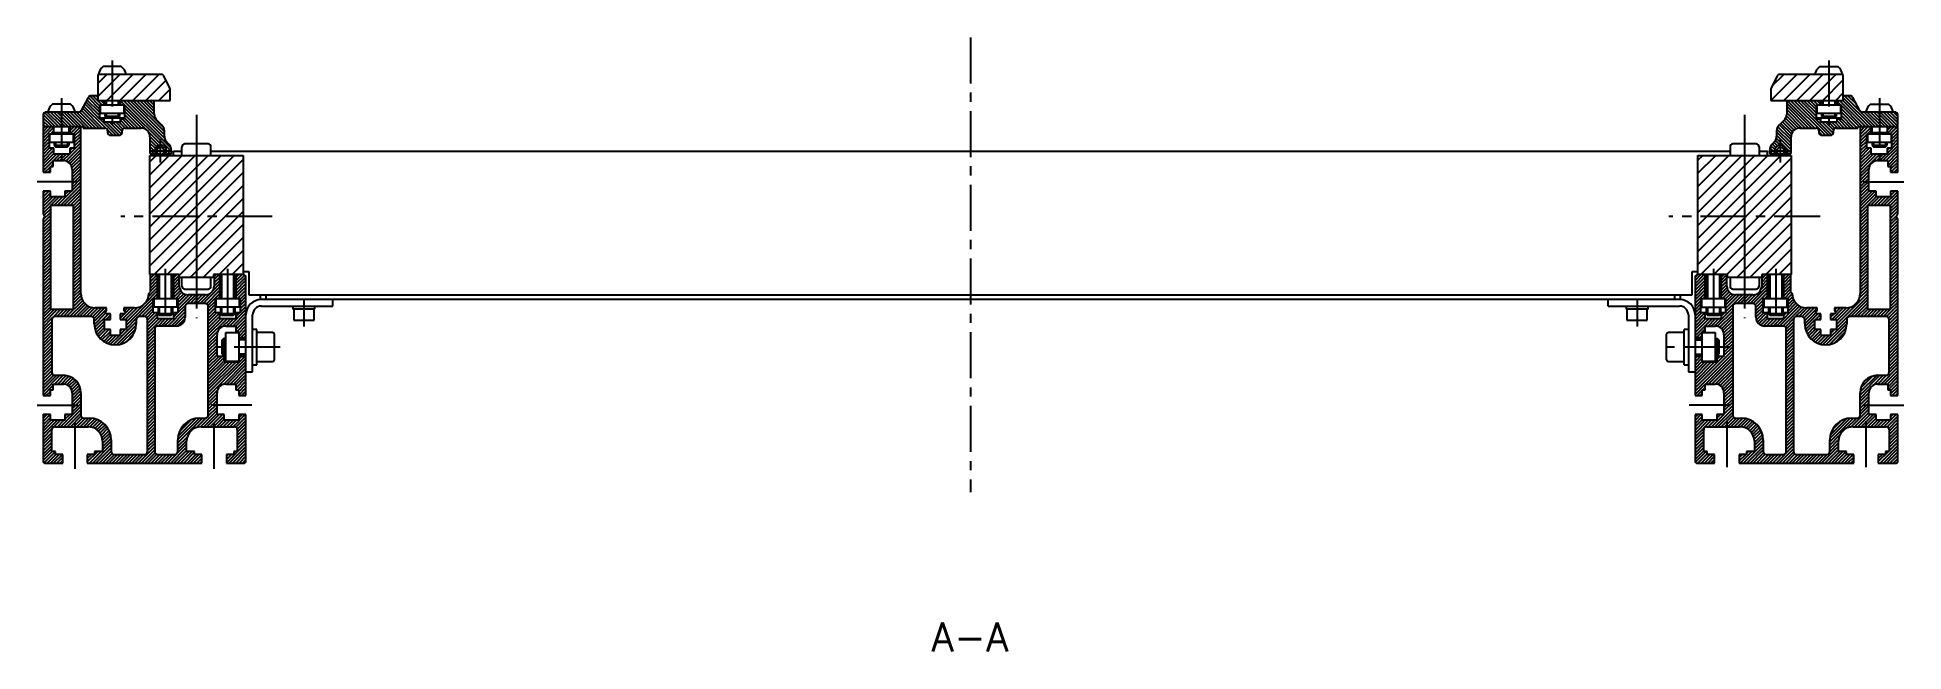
# Model space of a CAD drawing. Extents: x -10 to 4441, y -8 to 1151.
# Drawn here: x 3797 to 4441, y 3 to 215 of the extents above; entities that cross this region are included whole.
import ezdxf

# ---------------------------------------------------------------- set-up
doc = ezdxf.new("R2010")
doc.units = 0
doc.header["$LTSCALE"] = 0.5
doc.linetypes.add('CENTER', pattern=[50.8, 31.75, -6.35, 6.35, -6.35])
for name, color, linetype in [('MSM_CENTER', 1, 'CENTER'), ('MSM_CONTINUOUS', 7, 'CONTINUOUS'), ('MSM_NARROW', 5, 'CONTINUOUS'), ('MSM_PART_NUMBER', 7, 'CONTINUOUS')]:
    doc.layers.add(name, color=color, linetype=linetype)
doc.styles.get("Standard").update_dxf_attribs({"font": 'txt.shx', "height": 10, "bigfont": 'bigfont.shx'})

# ---------------------------------------------------------------- blocks, each defined once
blk = doc.blocks.new('*U90')
at = {"layer": 'MSM_PART_NUMBER'}
blk.add_text('A-A', height=10, dxfattribs=at).set_placement((4105.38, 3))

msp = doc.modelspace()

# ---------------------------------------------------------------- linework, layer by layer
at = {"layer": 'MSM_CENTER'}
for p, q in [((4118.85, 214.75), (4118.85, 58)), ((3822.7, 206.75), (3822.7, 183.5)), ((4415, 206.75), (4415, 183.5)), ((3805.2, 193.75), (3805.2, 172.5)), ((4432.5, 193.75), (4432.5, 172.5)), ((3851.75, 188), (3851.75, 118)), ((4385.95, 188), (4385.95, 118)), ((3835.4, 175.6), (3843.4, 175.6)), ((3839.4, 171.6), (3839.4, 179.6)), ((4394.3, 175.6), (4402.3, 175.6)), ((4398.3, 171.6), (4398.3, 179.6)), ((3810.85, 165), (3796.85, 165)), ((4426.85, 165), (4440.85, 165)), ((3877.85, 153), (3825.65, 153)), ((4412.05, 153), (4359.85, 153)), ((3841, 135), (3841, 115.75)), ((3862.5, 135), (3862.5, 115.75)), ((4375.2, 135), (4375.2, 115.75)), ((4396.7, 135), (4396.7, 115.75)), ((3888.85, 124.1), (3888.85, 115.1)), ((4348.85, 124.1), (4348.85, 115.1)), ((3880.65, 108), (3856.85, 108)), ((4380.85, 108), (4357.05, 108)), ((3796.85, 88), (3810.85, 88)), ((3870.85, 88), (3856.85, 88)), ((4380.85, 88), (4366.85, 88)), ((4426.85, 88), (4440.85, 88)), ((3809.85, 66), (3809.85, 82.5)), ((3857.85, 66), (3857.85, 82.5)), ((4379.85, 82.5), (4379.85, 66)), ((4427.85, 82.5), (4427.85, 66))]:
    msp.add_line(p, q, dxfattribs=at)
at = {"layer": 'MSM_CONTINUOUS'}
for p, q in [((3817.7, 202), (3817.7, 193)), ((3839.58, 202), (3817.7, 202)), ((3825.83, 204.75), (3819.58, 204.75)), ((3842.59, 197.21), (3840.48, 201.45)), ((4397.22, 201.45), (4395.11, 197.21)), ((4420, 202), (4398.12, 202)), ((4411.88, 204.75), (4418.12, 204.75)), ((4420, 193), (4420, 202)), ((3814.42, 194.07), (3811.98, 189.53)), ((3817.7, 194.6), (3815.3, 194.6)), ((3842.7, 193), (3842.7, 196.76)), ((4395, 196.76), (4395, 193)), ((4422.4, 194.6), (4420, 194.6)), ((4425.72, 189.53), (4423.28, 194.07)), ((3798.9, 188), (3798.9, 184)), ((3811.1, 189), (3799.9, 189)), ((3808.33, 191.75), (3802.08, 191.75)), ((3805.2, 188.5), (3804.33, 189)), ((3806.07, 189), (3805.2, 188.5)), ((3817.7, 193), (3842.7, 193)), ((3818.45, 191.5), (3826.95, 191.5)), ((3818.45, 186.5), (3818.45, 191.5)), ((3818.45, 187), (3826.95, 187)), ((3818.7, 188.5), (3818.7, 191.5)), ((3826.7, 188.5), (3818.7, 188.5)), ((3819.95, 191.5), (3819.95, 193)), ((3820.2, 193), (3820.2, 191.5)), ((3820.2, 188.5), (3820.2, 187.43)), ((3825.2, 187.43), (3820.2, 187.43)), ((3820.2, 187.43), (3820.63, 187)), ((3824.77, 187), (3825.2, 187.43)), ((3825.2, 191.5), (3825.2, 193)), ((3825.2, 188.5), (3825.2, 187.43)), ((3825.45, 193), (3825.45, 191.5)), ((3826.7, 191.5), (3826.7, 188.5)), ((3826.95, 191.5), (3826.95, 186.5)), ((3837.2, 188.34), (3837.2, 192)), ((4395, 193), (4420, 193)), ((4400.5, 192), (4400.5, 188.34)), ((4410.75, 191.5), (4419.25, 191.5)), ((4410.75, 186.5), (4410.75, 191.5)), ((4410.75, 187), (4419.25, 187)), ((4411, 188.5), (4411, 191.5)), ((4419, 188.5), (4411, 188.5)), ((4412.25, 191.5), (4412.25, 193)), ((4412.5, 193), (4412.5, 191.5)), ((4412.5, 188.5), (4412.5, 187.43)), ((4417.5, 187.43), (4412.5, 187.43)), ((4412.5, 187.43), (4412.93, 187)), ((4417.07, 187), (4417.5, 187.43)), ((4417.5, 191.5), (4417.5, 193)), ((4417.5, 188.5), (4417.5, 187.43)), ((4417.75, 193), (4417.75, 191.5)), ((4419, 191.5), (4419, 188.5)), ((4419.25, 191.5), (4419.25, 186.5)), ((4437.8, 189), (4426.6, 189)), ((4429.38, 191.75), (4435.62, 191.75)), ((4432.5, 188.5), (4431.63, 189)), ((4433.37, 189), (4432.5, 188.5)), ((4438.8, 184), (4438.8, 188)), ((3798.85, 183.5), (3798.85, 168.25)), ((3798.9, 184), (3812.7, 184)), ((3801.1, 176.5), (3801.1, 181.5)), ((3801.1, 181.5), (3809.6, 181.5)), ((3801.2, 178.5), (3801.2, 181.5)), ((3802.6, 181.5), (3802.6, 184)), ((3802.6, 182), (3807.8, 182)), ((3802.7, 182), (3802.7, 181.5)), ((3807.7, 181.5), (3807.7, 182)), ((3807.8, 182), (3807.8, 184)), ((3808.1, 184), (3808.1, 181.5)), ((3809.2, 181.5), (3809.2, 178.5)), ((3809.6, 181.5), (3809.6, 176.5)), ((3811.85, 126.5), (3811.85, 183.5)), ((3812.7, 184), (3812.7, 183.5)), ((3812.7, 183.5), (3820.1, 183.5)), ((3819.95, 186.5), (3818.45, 186.5)), ((3819.95, 185.5), (3819.95, 186.5)), ((3825.45, 185.5), (3819.95, 185.5)), ((3821.1, 182.5), (3821.1, 182)), ((3822.1, 181), (3825.1, 181)), ((3825.45, 186.5), (3825.45, 185.5)), ((3826.95, 186.5), (3825.45, 186.5)), ((3826.1, 182), (3826.1, 182.5)), ((3827.1, 183.5), (3832.7, 183.5)), ((3835.7, 180.5), (3835.7, 175.1)), ((3839.82, 184.48), (3838.08, 186.22)), ((3840.7, 180.74), (3840.7, 182.36)), ((4397, 182.36), (4397, 180.74)), ((4399.62, 186.22), (4397.88, 184.48)), ((4402, 175.1), (4402, 180.5)), ((4405, 183.5), (4410.6, 183.5)), ((4412.25, 186.5), (4410.75, 186.5)), ((4411.6, 182.5), (4411.6, 182)), ((4412.25, 185.5), (4412.25, 186.5)), ((4417.75, 185.5), (4412.25, 185.5)), ((4412.6, 181), (4415.6, 181)), ((4416.6, 182), (4416.6, 182.5)), ((4417.6, 183.5), (4425, 183.5)), ((4417.75, 186.5), (4417.75, 185.5)), ((4419.25, 186.5), (4417.75, 186.5)), ((4425, 184), (4438.8, 184)), ((4425, 183.5), (4425, 184)), ((4425.85, 183.5), (4425.85, 126.5)), ((4428.1, 181.5), (4436.6, 181.5)), ((4428.1, 176.5), (4428.1, 181.5)), ((4428.5, 178.5), (4428.5, 181.5)), ((4429.6, 181.5), (4429.6, 184)), ((4429.9, 184), (4429.9, 182)), ((4429.9, 182), (4435.1, 182)), ((4430, 182), (4430, 181.5)), ((4435, 181.5), (4435, 182)), ((4435.1, 184), (4435.1, 181.5)), ((4436.5, 181.5), (4436.5, 178.5)), ((4436.6, 181.5), (4436.6, 176.5)), ((4438.85, 168.25), (4438.85, 183.5)), ((3802.6, 176.5), (3801.1, 176.5)), ((3809.2, 178.5), (3801.2, 178.5)), ((3802.6, 174.5), (3802.6, 176.5)), ((3808.1, 174.5), (3802.6, 174.5)), ((3802.7, 178.5), (3802.7, 177.43)), ((3807.7, 177.43), (3802.7, 177.43)), ((3802.7, 177.43), (3803.13, 177)), ((3803.13, 177), (3807.27, 177)), ((3807.27, 177), (3807.7, 177.43)), ((3807.7, 178.5), (3807.7, 177.43)), ((3809.6, 176.5), (3808.1, 176.5)), ((3808.1, 176.5), (3808.1, 174.5)), ((3835.65, 174.08), (3867.85, 174.08)), ((3835.65, 133), (3835.65, 174.08)), ((3836.2, 174.6), (3837.31, 174.6)), ((3841.49, 174.6), (3842.6, 174.6)), ((3843.1, 175.1), (3843.1, 175.6)), ((3843.85, 174.08), (3843.85, 175.5)), ((3843.85, 175.5), (3846.75, 175.5)), ((3846.75, 174.08), (3846.75, 177)), ((3855.75, 178), (3847.75, 178)), ((3851.75, 174.08), (3851.75, 131.92)), ((3856.75, 174.08), (3856.75, 177)), ((3856.75, 175.5), (4380.95, 175.5)), ((3867.85, 174.08), (3867.85, 133)), ((4369.85, 174.08), (4402.05, 174.08)), ((4369.85, 133), (4369.85, 174.08)), ((4380.95, 177), (4380.95, 174.08)), ((4389.95, 178), (4381.95, 178)), ((4385.95, 174.08), (4385.95, 131.92)), ((4390.95, 177), (4390.95, 174.08)), ((4390.95, 175.5), (4393.85, 175.5)), ((4393.85, 174.08), (4393.85, 175.5)), ((4394.6, 175.6), (4394.6, 175.1)), ((4395.1, 174.6), (4396.21, 174.6)), ((4400.39, 174.6), (4401.5, 174.6)), ((4402.05, 174.08), (4402.05, 133)), ((4429.6, 176.5), (4428.1, 176.5)), ((4436.5, 178.5), (4428.5, 178.5)), ((4429.6, 174.5), (4429.6, 176.5)), ((4435.1, 174.5), (4429.6, 174.5)), ((4430, 178.5), (4430, 177.43)), ((4435, 177.43), (4430, 177.43)), ((4430, 177.43), (4430.43, 177)), ((4430.43, 177), (4434.57, 177)), ((4434.57, 177), (4435, 177.43)), ((4435, 178.5), (4435, 177.43)), ((4435.1, 176.5), (4435.1, 174.5)), ((4436.6, 176.5), (4435.1, 176.5)), ((3798.85, 168.25), (3801.35, 168.25)), ((3801.35, 168.25), (3801.35, 170.25)), ((3801.35, 170.25), (3802.35, 170.25)), ((3802.35, 170.25), (3802.35, 172.25)), ((3802.35, 172.25), (3805.85, 172.25)), ((3808.85, 169.25), (3808.85, 161.75)), ((4428.85, 161.75), (4428.85, 169.25)), ((4431.85, 172.25), (4435.35, 172.25)), ((4435.35, 172.25), (4435.35, 170.25)), ((4435.35, 170.25), (4436.35, 170.25)), ((4436.35, 170.25), (4436.35, 168.25)), ((4436.35, 168.25), (4438.85, 168.25)), ((3801.35, 161.75), (3798.85, 161.75)), ((3798.85, 161.75), (3798.85, 153.87)), ((3801.35, 159.75), (3801.35, 161.75)), ((3808.85, 161.75), (3806.35, 161.75)), ((3806.35, 161.75), (3806.35, 159.75)), ((4431.35, 161.75), (4428.85, 161.75)), ((4431.35, 159.75), (4431.35, 161.75)), ((4438.85, 161.75), (4436.35, 161.75)), ((4436.35, 161.75), (4436.35, 159.75)), ((4438.85, 153.87), (4438.85, 161.75)), ((3806.35, 159.75), (3801.35, 159.75)), ((3801.35, 156.75), (3801.35, 121)), ((3809.35, 156.75), (3801.35, 156.75)), ((3809.35, 121), (3809.35, 156.75)), ((4436.35, 156.75), (4428.35, 156.75)), ((4428.35, 156.75), (4428.35, 121)), ((4436.35, 159.75), (4431.35, 159.75)), ((4436.35, 121), (4436.35, 156.75)), ((3798.85, 153.87), (3799.35, 153)), ((3799.35, 153), (3798.85, 152.13)), ((3798.85, 152.13), (3798.85, 91.25)), ((4438.35, 153), (4438.85, 153.87)), ((4438.85, 152.13), (4438.35, 153)), ((4438.85, 91.25), (4438.85, 152.13)), ((3845.85, 133), (3835.65, 133)), ((3835.75, 133), (3835.75, 126.9)), ((3838.35, 124.75), (3838.35, 133)), ((3838.5, 133), (3838.5, 124.75)), ((3843.5, 124.75), (3843.5, 133)), ((3843.85, 133), (3843.85, 124.75)), ((3845.85, 129), (3845.85, 133)), ((3857.65, 131.92), (3845.85, 131.92)), ((3846.75, 129), (3846.75, 131.92)), ((3856.75, 129), (3856.75, 131.92)), ((3857.65, 133), (3857.65, 131.92)), ((3867.85, 133), (3857.65, 133)), ((3857.85, 133), (3857.85, 129)), ((3859.85, 124.75), (3859.85, 133)), ((3860, 133), (3860, 124.75)), ((3865, 124.75), (3865, 133)), ((3865.35, 133), (3865.35, 124.75)), ((3867.85, 134), (3869.85, 134)), ((3868.85, 91.25), (3868.85, 132)), ((3869.85, 134), (3869.85, 126)), ((4367.85, 126), (4367.85, 134)), ((4367.85, 134), (4369.85, 134)), ((4368.85, 132), (4368.85, 91.25)), ((4380.05, 133), (4369.85, 133)), ((4372.35, 124.75), (4372.35, 133)), ((4372.7, 133), (4372.7, 124.75)), ((4377.7, 124.75), (4377.7, 133)), ((4377.85, 133), (4377.85, 124.75)), ((4379.85, 129), (4379.85, 133)), ((4380.05, 131.92), (4380.05, 133)), ((4391.85, 131.92), (4380.05, 131.92)), ((4380.95, 131.92), (4380.95, 129)), ((4390.95, 131.92), (4390.95, 129)), ((4391.85, 133), (4391.85, 129)), ((4402.05, 133), (4391.85, 133)), ((4393.85, 124.75), (4393.85, 133)), ((4394.2, 133), (4394.2, 124.75)), ((4399.2, 124.75), (4399.2, 133)), ((4399.35, 133), (4399.35, 124.75)), ((4401.95, 126.9), (4401.95, 133)), ((3836.85, 124.75), (3845.35, 124.75)), ((3836.85, 119.75), (3836.85, 124.75)), ((3837, 124.75), (3837, 121.75)), ((3845, 124.75), (3845, 121.75)), ((3845.35, 124.75), (3845.35, 119.75)), ((3847.75, 128), (3855.75, 128)), ((3854.85, 126), (3848.85, 126)), ((3854.85, 123), (3848.85, 123)), ((3858.35, 119.75), (3858.35, 124.75)), ((3858.35, 124.75), (3866.85, 124.75)), ((3858.5, 124.75), (3858.5, 121.75)), ((3866.5, 124.75), (3866.5, 121.75)), ((3866.85, 124.75), (3866.85, 119.75)), ((3869.85, 126), (4367.85, 126)), ((3873.85, 124.4), (3873.85, 126)), ((4363.85, 124.4), (3873.85, 124.4)), ((3875.85, 124.4), (3875.85, 126)), ((3898.85, 122.1), (3898.85, 124.4)), ((4338.85, 122.1), (4338.85, 124.4)), ((4361.85, 124.4), (4361.85, 126)), ((4363.85, 124.4), (4363.85, 126)), ((4370.85, 124.75), (4379.35, 124.75)), ((4370.85, 119.75), (4370.85, 124.75)), ((4371.2, 121.75), (4371.2, 124.75)), ((4379.2, 121.75), (4379.2, 124.75)), ((4379.35, 124.75), (4379.35, 119.75)), ((4381.95, 128), (4389.95, 128)), ((4388.85, 126), (4382.85, 126)), ((4388.85, 123), (4382.85, 123)), ((4392.35, 124.75), (4400.85, 124.75)), ((4392.35, 119.75), (4392.35, 124.75)), ((4392.7, 121.75), (4392.7, 124.75)), ((4400.7, 121.75), (4400.7, 124.75)), ((4400.85, 124.75), (4400.85, 119.75)), ((3801.35, 121), (3809.35, 121)), ((3801.85, 117.5), (3801.85, 99.25)), ((3815.5, 118.5), (3802.85, 118.5)), ((3816.5, 116), (3816.5, 117.5)), ((3820.75, 121.5), (3816.85, 121.5)), ((3820.05, 114), (3820.05, 117.5)), ((3820.05, 117.5), (3822.05, 117.5)), ((3820.75, 120.5), (3820.75, 121.5)), ((3822.05, 119.5), (3820.75, 119.5)), ((3822.05, 117.5), (3822.05, 119.5)), ((3825.45, 119.5), (3825.45, 117.5)), ((3826.75, 119.5), (3825.45, 119.5)), ((3825.45, 117.5), (3827.45, 117.5)), ((3826.75, 121.5), (3826.75, 120.5)), ((3830.35, 121.5), (3826.75, 121.5)), ((3827.45, 117.5), (3827.45, 114)), ((3831, 117.5), (3831, 116)), ((3833.85, 118.5), (3832, 118.5)), ((3834.85, 72), (3834.85, 117.5)), ((3838.35, 119.75), (3836.85, 119.75)), ((3845, 121.75), (3837, 121.75)), ((3838.35, 117.75), (3838.35, 119.75)), ((3843.85, 117.75), (3838.35, 117.75)), ((3838.5, 121.75), (3838.5, 119.43)), ((3843.5, 119.43), (3838.5, 119.43)), ((3838.5, 119.43), (3838.93, 119)), ((3838.93, 119), (3843.07, 119)), ((3843.07, 119), (3843.5, 119.43)), ((3843.5, 121.75), (3843.5, 119.43)), ((3843.85, 119.75), (3843.85, 117.75)), ((3845.35, 119.75), (3843.85, 119.75)), ((3847.85, 122), (3847.85, 118.25)), ((3855.85, 84.5), (3855.85, 122)), ((3859.85, 119.75), (3858.35, 119.75)), ((3866.5, 121.75), (3858.5, 121.75)), ((3859.85, 117.75), (3859.85, 119.75)), ((3865.35, 117.75), (3859.85, 117.75)), ((3860, 121.75), (3860, 119.43)), ((3865, 119.43), (3860, 119.43)), ((3860, 119.43), (3860.43, 119)), ((3860.43, 119), (3864.57, 119)), ((3864.57, 119), (3865, 119.43)), ((3865, 121.75), (3865, 119.43)), ((3865.35, 119.75), (3865.35, 117.75)), ((3866.85, 119.75), (3865.35, 119.75)), ((3871.15, 99.4), (3871.15, 119.1)), ((3874.15, 122.1), (3898.85, 122.1)), ((3885.05, 122.1), (3885.05, 121.1)), ((3892.65, 121.1), (3885.05, 121.1)), ((3885.35, 121.1), (3885.35, 117.5)), ((3891.95, 117.1), (3885.75, 117.1)), ((3892.35, 117.5), (3892.35, 121.1)), ((3892.65, 121.1), (3892.65, 122.1)), ((4338.85, 122.1), (4363.55, 122.1)), ((4345.05, 122.1), (4345.05, 121.1)), ((4352.65, 121.1), (4345.05, 121.1)), ((4345.35, 121.1), (4345.35, 117.5)), ((4351.95, 117.1), (4345.75, 117.1)), ((4352.35, 117.5), (4352.35, 121.1)), ((4352.65, 121.1), (4352.65, 122.1)), ((4366.55, 119.1), (4366.55, 99.4)), ((4372.35, 119.75), (4370.85, 119.75)), ((4371.2, 121.75), (4379.2, 121.75)), ((4372.35, 117.75), (4372.35, 119.75)), ((4377.85, 117.75), (4372.35, 117.75)), ((4372.7, 121.75), (4372.7, 119.43)), ((4377.7, 119.43), (4372.7, 119.43)), ((4372.7, 119.43), (4373.13, 119)), ((4373.13, 119), (4377.27, 119)), ((4377.27, 119), (4377.7, 119.43)), ((4377.7, 121.75), (4377.7, 119.43)), ((4377.85, 119.75), (4377.85, 117.75)), ((4379.35, 119.75), (4377.85, 119.75)), ((4381.85, 122), (4381.85, 84.5)), ((4389.85, 118.25), (4389.85, 122)), ((4393.85, 119.75), (4392.35, 119.75)), ((4392.7, 121.75), (4400.7, 121.75)), ((4393.85, 117.75), (4393.85, 119.75)), ((4399.35, 117.75), (4393.85, 117.75)), ((4394.2, 121.75), (4394.2, 119.43)), ((4399.2, 119.43), (4394.2, 119.43)), ((4394.2, 119.43), (4394.63, 119)), ((4394.63, 119), (4398.77, 119)), ((4398.77, 119), (4399.2, 119.43)), ((4399.2, 121.75), (4399.2, 119.43)), ((4399.35, 119.75), (4399.35, 117.75)), ((4400.85, 119.75), (4399.35, 119.75)), ((4402.85, 117.5), (4402.85, 72)), ((4405.7, 118.5), (4403.85, 118.5)), ((4406.7, 116), (4406.7, 117.5)), ((4410.95, 121.5), (4407.35, 121.5)), ((4410.25, 117.5), (4412.25, 117.5)), ((4410.25, 114), (4410.25, 117.5)), ((4410.95, 120.5), (4410.95, 121.5)), ((4412.25, 119.5), (4410.95, 119.5)), ((4412.25, 117.5), (4412.25, 119.5)), ((4415.65, 119.5), (4415.65, 117.5)), ((4416.95, 119.5), (4415.65, 119.5)), ((4415.65, 117.5), (4417.65, 117.5)), ((4416.95, 121.5), (4416.95, 120.5)), ((4420.85, 121.5), (4416.95, 121.5)), ((4417.65, 117.5), (4417.65, 114)), ((4421.2, 117.5), (4421.2, 116)), ((4434.85, 118.5), (4422.2, 118.5)), ((4428.35, 121), (4436.35, 121)), ((4435.85, 99.25), (4435.85, 117.5)), ((3822.05, 114), (3820.05, 114)), ((3822.05, 112), (3822.05, 114)), ((3825.45, 112), (3822.05, 112)), ((3825.45, 114), (3825.45, 112)), ((3827.45, 114), (3825.45, 114)), ((3837.35, 114.25), (3837.35, 72)), ((3844.85, 115.25), (3838.35, 115.25)), ((3858.85, 104.75), (3858.85, 112.25)), ((3861.19, 111), (3860.65, 110.46)), ((3860.65, 105.54), (3860.65, 110.46)), ((3861.85, 111), (3861.19, 111)), ((3861.19, 105), (3861.19, 111)), ((3861.85, 115.25), (3865.35, 115.25)), ((3861.85, 103), (3861.85, 113)), ((3861.85, 113), (3866.35, 113)), ((3865.35, 115.25), (3865.35, 113.25)), ((3865.35, 113.25), (3866.35, 113.25)), ((3866.35, 113.25), (3866.35, 102.75)), ((3866.35, 111.25), (3868.85, 111.25)), ((3868.85, 111), (3866.35, 111)), ((3872.65, 114.1), (3871.15, 114.1)), ((3872.65, 101.9), (3872.65, 114.1)), ((3878.05, 113), (3872.65, 113)), ((3878.65, 103.6), (3878.65, 112.4)), ((4359.05, 103.6), (4359.05, 112.4)), ((4365.05, 113), (4359.65, 113)), ((4365.05, 101.9), (4365.05, 114.1)), ((4366.55, 114.1), (4365.05, 114.1)), ((4368.85, 111.25), (4371.35, 111.25)), ((4371.35, 111), (4368.85, 111)), ((4371.35, 102.75), (4371.35, 113.25)), ((4371.35, 113.25), (4372.35, 113.25)), ((4371.35, 113), (4375.85, 113)), ((4372.35, 115.25), (4375.85, 115.25)), ((4372.35, 113.25), (4372.35, 115.25)), ((4375.85, 113), (4375.85, 103)), ((4375.85, 111), (4376.51, 111)), ((4377.05, 110.46), (4376.51, 111)), ((4376.51, 111), (4376.51, 105)), ((4377.05, 110.46), (4377.05, 105.54)), ((4378.85, 112.25), (4378.85, 104.75)), ((4399.35, 115.25), (4392.85, 115.25)), ((4400.35, 72), (4400.35, 114.25)), ((4412.25, 114), (4410.25, 114)), ((4412.25, 112), (4412.25, 114)), ((4415.65, 112), (4412.25, 112)), ((4415.65, 114), (4415.65, 112)), ((4417.65, 114), (4415.65, 114)), ((3861.35, 104.75), (3858.85, 104.75)), ((3860.65, 105.54), (3861.19, 105)), ((3861.85, 105), (3861.19, 105)), ((3861.35, 102.75), (3861.35, 104.75)), ((3866.35, 105), (3868.85, 105)), ((3868.85, 104.75), (3866.35, 104.75)), ((4368.85, 105), (4371.35, 105)), ((4371.35, 104.75), (4368.85, 104.75)), ((4375.85, 105), (4376.51, 105)), ((4376.35, 104.75), (4376.35, 102.75)), ((4378.85, 104.75), (4376.35, 104.75)), ((4376.51, 105), (4377.05, 105.54)), ((3802.85, 98.25), (3805.85, 98.25)), ((3866.35, 102.75), (3861.35, 102.75)), ((3866.35, 103), (3861.85, 103)), ((3868.85, 99.4), (3871.15, 99.4)), ((3871.15, 101.9), (3872.65, 101.9)), ((3872.65, 103), (3878.05, 103)), ((4359.65, 103), (4365.05, 103)), ((4365.05, 101.9), (4366.55, 101.9)), ((4366.55, 99.4), (4368.85, 99.4)), ((4375.85, 103), (4371.35, 103)), ((4376.35, 102.75), (4371.35, 102.75)), ((4431.85, 98.25), (4434.85, 98.25)), ((3798.85, 91.25), (3801.35, 91.25)), ((3801.35, 93.25), (3802.35, 93.25)), ((3801.35, 91.25), (3801.35, 93.25)), ((3802.35, 95.25), (3805.85, 95.25)), ((3802.35, 93.25), (3802.35, 95.25)), ((3808.85, 92.25), (3808.85, 84.75)), ((3811.85, 92.25), (3811.85, 84.5)), ((3858.85, 84.75), (3858.85, 92.25)), ((3861.85, 95.25), (3865.35, 95.25)), ((3865.35, 95.25), (3865.35, 93.25)), ((3865.35, 93.25), (3866.35, 93.25)), ((3866.35, 93.25), (3866.35, 91.25)), ((3866.35, 91.25), (3868.85, 91.25)), ((4368.85, 91.25), (4371.35, 91.25)), ((4371.35, 91.25), (4371.35, 93.25)), ((4371.35, 93.25), (4372.35, 93.25)), ((4372.35, 95.25), (4375.85, 95.25)), ((4372.35, 93.25), (4372.35, 95.25)), ((4378.85, 92.25), (4378.85, 84.75)), ((4425.85, 84.5), (4425.85, 92.25)), ((4428.85, 84.75), (4428.85, 92.25)), ((4431.85, 95.25), (4435.35, 95.25)), ((4435.35, 95.25), (4435.35, 93.25)), ((4435.35, 93.25), (4436.35, 93.25)), ((4436.35, 93.25), (4436.35, 91.25)), ((4436.35, 91.25), (4438.85, 91.25)), ((3798.85, 84.75), (3798.85, 68.5)), ((3801.35, 84.75), (3798.85, 84.75)), ((3801.35, 82.75), (3801.35, 84.75)), ((3806.35, 84.75), (3806.35, 82.75)), ((3808.85, 84.75), (3806.35, 84.75)), ((3861.35, 84.75), (3858.85, 84.75)), ((3861.35, 82.75), (3861.35, 84.75)), ((3866.35, 84.75), (3866.35, 82.75)), ((3868.85, 84.75), (3866.35, 84.75)), ((3868.85, 68.5), (3868.85, 84.75)), ((4368.85, 84.75), (4368.85, 68.5)), ((4371.35, 84.75), (4368.85, 84.75)), ((4371.35, 82.75), (4371.35, 84.75)), ((4376.35, 84.75), (4376.35, 82.75)), ((4378.85, 84.75), (4376.35, 84.75)), ((4431.35, 84.75), (4428.85, 84.75)), ((4431.35, 82.75), (4431.35, 84.75)), ((4436.35, 84.75), (4436.35, 82.75)), ((4438.85, 84.75), (4436.35, 84.75)), ((4438.85, 68.5), (4438.85, 84.75)), ((3806.35, 82.75), (3801.35, 82.75)), ((3801.85, 72), (3801.85, 79.5)), ((3802.85, 80.5), (3814.35, 80.5)), ((3812.85, 83.5), (3814.85, 83.5)), ((3852.85, 83.5), (3854.85, 83.5)), ((3853.35, 80.5), (3864.85, 80.5)), ((3866.35, 82.75), (3861.35, 82.75)), ((3865.85, 79.5), (3865.85, 72)), ((4376.35, 82.75), (4371.35, 82.75)), ((4371.85, 72), (4371.85, 79.5)), ((4372.85, 80.5), (4384.35, 80.5)), ((4382.85, 83.5), (4384.85, 83.5)), ((4422.85, 83.5), (4424.85, 83.5)), ((4423.35, 80.5), (4434.85, 80.5)), ((4436.35, 82.75), (4431.35, 82.75)), ((4435.85, 79.5), (4435.85, 72)), ((3803.1, 72), (3801.85, 72)), ((3803.1, 71), (3803.1, 72)), ((3805.6, 71), (3803.1, 71)), ((3805.6, 68), (3805.6, 71)), ((3814.1, 71), (3814.1, 68)), ((3816.6, 71), (3814.1, 71)), ((3816.6, 72), (3816.6, 71)), ((3819.35, 72), (3816.6, 72)), ((3819.35, 75.5), (3819.35, 72)), ((3822.35, 76), (3822.35, 72)), ((3823.35, 71), (3833.85, 71)), ((3838.35, 71), (3844.35, 71)), ((3845.35, 72), (3845.35, 76)), ((3848.35, 72), (3848.35, 75.5)), ((3851.1, 72), (3848.35, 72)), ((3851.1, 71), (3851.1, 72)), ((3853.6, 71), (3851.1, 71)), ((3853.6, 68), (3853.6, 71)), ((3864.6, 71), (3862.1, 71)), ((3862.1, 71), (3862.1, 68)), ((3864.6, 72), (3864.6, 71)), ((3865.85, 72), (3864.6, 72)), ((4373.1, 72), (4371.85, 72)), ((4373.1, 71), (4373.1, 72)), ((4375.6, 71), (4373.1, 71)), ((4375.6, 68), (4375.6, 71)), ((4384.1, 71), (4384.1, 68)), ((4386.6, 71), (4384.1, 71)), ((4386.6, 72), (4386.6, 71)), ((4389.35, 72), (4386.6, 72)), ((4389.35, 75.5), (4389.35, 72)), ((4392.35, 76), (4392.35, 72)), ((4393.35, 71), (4399.35, 71)), ((4403.85, 71), (4414.35, 71)), ((4415.35, 72), (4415.35, 76)), ((4418.35, 72), (4418.35, 75.5)), ((4421.1, 72), (4418.35, 72)), ((4421.1, 71), (4421.1, 72)), ((4423.6, 71), (4421.1, 71)), ((4423.6, 68), (4423.6, 71)), ((4432.1, 71), (4432.1, 68)), ((4434.6, 71), (4432.1, 71)), ((4434.6, 72), (4434.6, 71)), ((4435.85, 72), (4434.6, 72)), ((3799.35, 68), (3805.6, 68)), ((3814.1, 68), (3853.6, 68)), ((3862.1, 68), (3868.35, 68)), ((4369.35, 68), (4375.6, 68)), ((4384.1, 68), (4423.6, 68)), ((4432.1, 68), (4438.35, 68))]:
    msp.add_line(p, q, dxfattribs=at)
for centre in [(3839.4, 175.6), (4398.3, 175.6)]:
    msp.add_circle(centre, 1.25, dxfattribs=at)
for centre, radius, start, end in [((3822.61, 201.1), 4.75, 129.77311, 169.06843), ((3822.79, 201.1), 4.75, 10.93157, 50.22689), ((3839.58, 201), 1, 26.56505, 90), ((4398.12, 201), 1, 90, 153.43495), ((4414.91, 201.1), 4.75, 129.77311, 169.06843), ((4415.09, 201.1), 4.75, 10.93157, 50.22689), ((3815.3, 193.6), 1, 90, 151.82141), ((3841.7, 196.76), 1, 360, 26.56505), ((4396, 196.76), 1, 153.43495, 180), ((4422.4, 193.6), 1, 28.17859, 90), ((3799.9, 188), 1, 90, 180), ((3805.11, 188.1), 4.75, 129.77311, 169.06843), ((3805.29, 188.1), 4.75, 10.93157, 50.22689), ((3811.1, 190), 1, 270, 331.82141), ((3836.2, 192), 1, 360, 90), ((3840.2, 188.34), 3, 180, 225), ((4397.5, 188.34), 3, 315, 0), ((4401.5, 192), 1, 90, 180), ((4426.6, 190), 1, 208.17859, 270), ((4432.41, 188.1), 4.75, 129.77311, 169.06843), ((4432.59, 188.1), 4.75, 10.93157, 50.22689), ((4437.8, 188), 1, 360, 90), ((3799.35, 183.5), 0.5, 90, 180), ((3811.35, 183.5), 0.5, 360, 90), ((3820.1, 182.5), 1, 360, 90), ((3822.1, 182), 1, 180, 270), ((3825.1, 182), 1, 270, 0), ((3827.1, 182.5), 1, 90, 180), ((3832.7, 180.5), 3, 0, 90), ((3837.7, 182.36), 3, 0, 45), ((3843.7, 180.74), 3, 180, 230.07449), ((4394, 180.74), 3, 309.9255, 360), ((4400, 182.36), 3, 135, 180), ((4405, 180.5), 3, 90, 180), ((4410.6, 182.5), 1, 360, 90), ((4412.6, 182), 1, 180, 270), ((4415.6, 182), 1, 270, 0), ((4417.6, 182.5), 1, 90, 180), ((4426.35, 183.5), 0.5, 90, 180), ((4438.35, 183.5), 0.5, 360, 90), ((3836.2, 175.1), 0.5, 180, 270), ((3837.31, 174.9), 0.3, 270, 333.34584), ((3839.4, 175.6), 2, 310.5358, 229.4642), ((3841.49, 174.9), 0.3, 206.65416, 270), ((3839.4, 175.6), 3.7, 360, 50.0745), ((3842.6, 175.1), 0.5, 270, 0), ((3847.75, 177), 1, 90, 180), ((3855.75, 177), 1, 0, 90), ((4381.95, 177), 1, 90, 180), ((4389.95, 177), 1, 0, 90), ((4398.3, 175.6), 3.7, 129.92551, 180), ((4395.1, 175.1), 0.5, 180, 270), ((4396.21, 174.9), 0.3, 270, 333.34584), ((4398.3, 175.6), 2, 310.5358, 229.4642), ((4400.39, 174.9), 0.3, 206.65416, 270), ((4401.5, 175.1), 0.5, 270, 360), ((3805.85, 169.25), 3, 360, 90), ((4431.85, 169.25), 3, 90, 180), ((3848.85, 129), 3, 180, 270), ((3847.75, 129), 1, 180, 270), ((3854.85, 129), 3, 270, 0), ((3855.75, 129), 1, 270, 360), ((3867.85, 132), 1, 360, 90), ((4369.85, 132), 1, 90, 180), ((4382.85, 129), 3, 180, 270), ((4381.95, 129), 1, 180, 270), ((4388.85, 129), 3, 270, 0), ((4389.95, 129), 1, 270, 360), ((3816.85, 126.5), 5, 180, 270), ((3830.35, 126.5), 5, 270, 360), ((3834.87, 127.38), 1, 298.57006, 331.42994), ((3848.85, 122), 1, 90, 180), ((3854.85, 122), 1, 360, 90), ((3874.15, 119.1), 5.3, 90, 180), ((4363.55, 119.1), 5.3, 0, 90), ((4382.85, 122), 1, 90, 180), ((4388.85, 122), 1, 360, 90), ((4402.83, 127.38), 1, 208.57006, 241.42994), ((4407.35, 126.5), 5, 180, 270), ((4420.85, 126.5), 5, 270, 360), ((3802.85, 117.5), 1, 90, 180), ((3815.5, 117.5), 1, 0, 90), ((3823.75, 116), 7.25, 180, 0), ((3820.75, 120), 0.5, 90, 270), ((3826.75, 120), 0.5, 270, 90), ((3832, 117.5), 1, 90, 180), ((3833.85, 117.5), 1, 360, 90), ((3844.85, 118.25), 3, 270, 0), ((3874.15, 119.1), 3, 90, 180), ((3885.75, 117.5), 0.4, 180, 270), ((3891.95, 117.5), 0.4, 270, 0), ((4345.75, 117.5), 0.4, 180, 270), ((4351.95, 117.5), 0.4, 270, 0), ((4363.55, 119.1), 3, 360, 90), ((4392.85, 118.25), 3, 180, 270), ((4403.85, 117.5), 1, 90, 180), ((4405.7, 117.5), 1, 360, 90), ((4413.95, 116), 7.25, 180, 0), ((4410.95, 120), 0.5, 90, 270), ((4416.95, 120), 0.5, 270, 90), ((4422.2, 117.5), 1, 90, 180), ((4434.85, 117.5), 1, 360, 90), ((3838.35, 114.25), 1, 90, 180), ((3861.85, 112.25), 3, 90, 180), ((3878.05, 112.4), 0.6, 0, 90), ((4359.65, 112.4), 0.6, 90, 180), ((4375.85, 112.25), 3, 360, 90), ((4399.35, 114.25), 1, 360, 90), ((3878.05, 103.6), 0.6, 270, 360), ((4359.65, 103.6), 0.6, 180, 270), ((3802.85, 99.25), 1, 180, 270), ((3805.85, 92.25), 6, 0, 90), ((4431.85, 92.25), 6, 90, 180), ((4434.85, 99.25), 1, 270, 0), ((3805.85, 92.25), 3, 360, 90), ((3861.85, 92.25), 3, 90, 180), ((4375.85, 92.25), 3, 360, 90), ((4431.85, 92.25), 3, 90, 180), ((3812.85, 84.5), 1, 180, 270), ((3854.85, 84.5), 1, 270, 0), ((4382.85, 84.5), 1, 180, 270), ((4424.85, 84.5), 1, 270, 0), ((3802.85, 79.5), 1, 90, 180), ((3814.35, 75.5), 5, 0, 90), ((3814.85, 76), 7.5, 0, 90), ((3852.85, 76), 7.5, 90, 180), ((3853.35, 75.5), 5, 90, 180), ((3864.85, 79.5), 1, 360, 90), ((4372.85, 79.5), 1, 90, 180), ((4384.35, 75.5), 5, 0, 90), ((4384.85, 76), 7.5, 0, 90), ((4422.85, 76), 7.5, 90, 180), ((4423.35, 75.5), 5, 90, 180), ((4434.85, 79.5), 1, 360, 90), ((3823.35, 72), 1, 180, 270), ((3833.85, 72), 1, 270, 0), ((3838.35, 72), 1, 180, 270), ((3844.35, 72), 1, 270, 0), ((4393.35, 72), 1, 180, 270), ((4399.35, 72), 1, 270, 0), ((4403.85, 72), 1, 180, 270), ((4414.35, 72), 1, 270, 0), ((3799.35, 68.5), 0.5, 180, 270), ((3868.35, 68.5), 0.5, 270, 0), ((4369.35, 68.5), 0.5, 180, 270), ((4438.35, 68.5), 0.5, 270, 0)]:
    msp.add_arc(centre, radius, start, end, dxfattribs=at)
at = {"layer": 'MSM_NARROW'}
for p, q in [((3817.7, 198.84), (3820.86, 202)), ((3817.7, 194.35), (3825.35, 202)), ((3820.84, 193), (3829.84, 202)), ((3825.33, 193), (3834.33, 202)), ((3829.82, 193), (3838.82, 202)), ((3834.31, 193), (3841.24, 199.93)), ((4395, 193.03), (4403.97, 202)), ((4395.52, 198.04), (4399.48, 202)), ((4399.46, 193), (4408.46, 202)), ((4403.95, 193), (4412.95, 202)), ((4408.44, 193), (4417.44, 202)), ((4412.93, 193), (4420, 200.07)), ((3818.45, 188.81), (3813.99, 193.27)), ((3818.45, 189.93), (3814.38, 194)), ((3818.45, 191.05), (3814.96, 194.54)), ((3819.12, 191.5), (3816.02, 194.6)), ((3817.7, 194.05), (3817.15, 194.6)), ((3838.8, 193), (3842.69, 196.89)), ((4417.42, 193), (4420, 195.58)), ((4429.94, 184), (4420, 193.94)), ((4431.06, 184), (4420.46, 194.6)), ((4424.64, 191.55), (4421.58, 194.6)), ((4423.34, 193.96), (4422.78, 194.52)), ((3801.93, 184), (3798.9, 187.03)), ((3803.05, 184), (3798.91, 188.14)), ((3804.17, 184), (3799.34, 188.83)), ((3805.3, 184), (3800.3, 189)), ((3806.42, 184), (3801.42, 189)), ((3807.54, 184), (3802.54, 189)), ((3808.66, 184), (3803.66, 189)), ((3809.79, 184), (3805.25, 188.53)), ((3810.91, 184), (3805.97, 188.94)), ((3812.03, 184), (3807.03, 189)), ((3813.65, 183.5), (3808.15, 189)), ((3814.78, 183.5), (3809.28, 189)), ((3815.9, 183.5), (3810.4, 189)), ((3817.02, 183.5), (3811.45, 189.07)), ((3818.14, 183.5), (3812.03, 189.61)), ((3819.27, 183.5), (3812.42, 190.35)), ((3820.45, 183.43), (3812.81, 191.08)), ((3818.45, 186.56), (3813.2, 191.81)), ((3818.45, 187.68), (3813.6, 192.54)), ((3819.95, 191.8), (3818.75, 193)), ((3819.95, 192.92), (3819.87, 193)), ((3820.63, 193), (3820.63, 191.5)), ((3820.63, 188.5), (3820.63, 187)), ((3824.77, 193), (3824.77, 191.5)), ((3824.77, 188.5), (3824.77, 187)), ((3825.86, 191.5), (3825.45, 191.91)), ((3843.1, 175.38), (3825.48, 193)), ((3842.95, 176.66), (3826.6, 193)), ((3834.36, 182.99), (3826.95, 190.41)), ((3832.74, 183.5), (3826.95, 189.29)), ((3831.61, 183.5), (3826.95, 188.16)), ((3830.49, 183.5), (3826.95, 187.04)), ((3840.82, 179.91), (3827.73, 193)), ((3840.7, 181.15), (3828.85, 193)), ((3840.7, 182.27), (3829.97, 193)), ((3840.37, 183.72), (3831.09, 193)), ((3837.22, 188), (3832.22, 193)), ((3837.2, 189.14), (3833.34, 193)), ((3837.2, 190.26), (3834.46, 193)), ((3837.2, 191.38), (3835.58, 193)), ((4403.76, 183.23), (4400.12, 186.88)), ((4404.64, 183.48), (4400.43, 187.69)), ((4407.99, 183.5), (4400.5, 190.99)), ((4406.86, 183.5), (4400.5, 189.86)), ((4405.74, 183.5), (4400.5, 188.74)), ((4409.11, 183.5), (4400.51, 192.1)), ((4410.23, 183.5), (4400.92, 192.81)), ((4413.85, 181), (4401.85, 193)), ((4414.98, 181), (4402.98, 193)), ((4416.01, 181.09), (4404.1, 193)), ((4410.75, 187.47), (4405.22, 193)), ((4410.75, 188.59), (4406.34, 193)), ((4410.75, 189.72), (4407.47, 193)), ((4410.75, 190.84), (4408.59, 193)), ((4411.21, 191.5), (4409.71, 193)), ((4412.25, 191.58), (4410.83, 193)), ((4412.25, 192.71), (4411.96, 193)), ((4412.93, 193), (4412.93, 191.5)), ((4412.93, 188.5), (4412.93, 187)), ((4417.07, 193), (4417.07, 191.5)), ((4417.07, 188.5), (4417.07, 187)), ((4419.07, 191.5), (4417.75, 192.82)), ((4417.95, 191.5), (4417.75, 191.7)), ((4427.69, 184), (4418.69, 193)), ((4426.57, 184), (4419.25, 191.32)), ((4425.45, 184), (4419.25, 190.2)), ((4424.82, 183.5), (4419.25, 189.07)), ((4423.7, 183.5), (4419.25, 187.95)), ((4422.58, 183.5), (4419.25, 186.83)), ((4428.81, 184), (4419.81, 193)), ((4432.18, 184), (4427.18, 189)), ((4433.3, 184), (4428.3, 189)), ((4434.43, 184), (4429.43, 189)), ((4435.55, 184), (4430.55, 189)), ((4436.67, 184), (4431.72, 188.95)), ((4437.79, 184), (4433, 188.79)), ((4438.8, 184.12), (4433.92, 189)), ((4438.8, 185.24), (4435.04, 189)), ((4438.8, 186.36), (4436.16, 189)), ((4438.8, 187.49), (4437.29, 189)), ((3798.85, 183.36), (3799.49, 184)), ((3798.85, 182.24), (3800.61, 184)), ((3798.85, 181.11), (3801.74, 184)), ((3798.85, 179.99), (3802.6, 183.74)), ((3798.85, 178.87), (3801.1, 181.12)), ((3800.81, 184), (3798.9, 185.91)), ((3799.68, 184), (3798.9, 184.78)), ((3801.48, 181.5), (3802.6, 182.62)), ((3803.13, 182), (3803.13, 181.5)), ((3807.27, 182), (3807.27, 181.5)), ((3808.1, 183.63), (3808.47, 184)), ((3808.1, 182.5), (3809.6, 184)), ((3808.22, 181.5), (3810.72, 184)), ((3809.34, 181.5), (3811.7, 183.86)), ((3809.6, 180.64), (3811.85, 182.89)), ((3809.6, 179.51), (3811.85, 181.76)), ((3809.6, 178.39), (3811.85, 180.64)), ((3824.01, 181), (3818.51, 186.5)), ((3819.95, 186.18), (3819.63, 186.5)), ((3825.13, 181), (3820.63, 185.5)), ((3822.89, 181), (3821.03, 182.85)), ((3821.67, 181.1), (3821.2, 181.57)), ((3825.88, 181.38), (3821.76, 185.5)), ((3826.1, 182.28), (3822.88, 185.5)), ((3826.35, 183.15), (3824, 185.5)), ((3827.12, 183.5), (3825.12, 185.5)), ((3828.25, 183.5), (3825.45, 186.3)), ((3829.37, 183.5), (3826.37, 186.5)), ((3839.8, 177.56), (3835.19, 182.16)), ((3838.75, 177.49), (3835.7, 180.54)), ((4402, 177.14), (4397, 182.14)), ((4402, 176.02), (4397, 181.02)), ((4402, 178.26), (4397.11, 183.15)), ((4402, 179.38), (4397.45, 183.93)), ((4402, 180.51), (4397.95, 184.55)), ((4402.16, 181.47), (4398.51, 185.11)), ((4402.54, 182.21), (4399.08, 185.68)), ((4403.07, 182.8), (4399.64, 186.24)), ((4412.73, 181), (4411.6, 182.13)), ((4412.25, 185.97), (4411.72, 186.5)), ((4416.54, 181.68), (4412.72, 185.5)), ((4416.63, 182.72), (4413.84, 185.5)), ((4417.1, 183.37), (4414.97, 185.5)), ((4418.09, 183.5), (4416.09, 185.5)), ((4419.21, 183.5), (4417.21, 185.5)), ((4420.33, 183.5), (4417.75, 186.08)), ((4421.46, 183.5), (4418.46, 186.5)), ((4424.95, 183.5), (4425, 183.55)), ((4425.85, 183.47), (4426.38, 184)), ((4425.85, 182.35), (4427.5, 184)), ((4425.85, 181.23), (4428.62, 184)), ((4425.85, 180.1), (4429.6, 183.85)), ((4425.85, 178.98), (4428.1, 181.23)), ((4428.37, 181.5), (4429.6, 182.73)), ((4429.49, 181.5), (4429.6, 181.61)), ((4430.43, 182), (4430.43, 181.5)), ((4434.57, 182), (4434.57, 181.5)), ((4435.1, 181.5), (4437.6, 184)), ((4435.1, 182.62), (4436.48, 184)), ((4435.1, 183.74), (4435.36, 184)), ((4436.23, 181.5), (4438.64, 183.91)), ((4436.6, 180.75), (4438.85, 183)), ((4436.6, 179.63), (4438.85, 181.88)), ((4436.6, 178.51), (4438.85, 180.76)), ((3798.85, 177.75), (3801.1, 180)), ((3798.85, 176.62), (3801.1, 178.87)), ((3798.85, 175.5), (3801.1, 177.75)), ((3798.85, 174.38), (3801.1, 176.63)), ((3798.85, 173.25), (3802.1, 176.5)), ((3798.85, 172.13), (3802.6, 175.88)), ((3798.85, 171.01), (3802.6, 174.76)), ((3798.85, 169.89), (3803.46, 174.5)), ((3798.85, 168.76), (3804.59, 174.5)), ((3803.13, 178.5), (3803.13, 177)), ((3803.46, 172.25), (3805.71, 174.5)), ((3804.58, 172.25), (3806.83, 174.5)), ((3805.7, 172.25), (3807.95, 174.5)), ((3806.7, 172.12), (3811.85, 177.27)), ((3807.27, 178.5), (3807.27, 177)), ((3807.47, 171.77), (3811.85, 176.15)), ((3808.08, 171.26), (3811.85, 175.03)), ((3808.1, 174.65), (3811.85, 178.4)), ((3808.1, 175.77), (3808.83, 176.5)), ((3808.53, 170.59), (3811.85, 173.91)), ((3809.6, 177.27), (3811.85, 179.52)), ((3835.65, 171.89), (3837.84, 174.08)), ((3835.65, 167.4), (3842.33, 174.08)), ((3835.65, 162.91), (3846.82, 174.08)), ((3835.65, 158.42), (3851.31, 174.08)), ((3835.65, 153.93), (3855.8, 174.08)), ((3835.65, 149.44), (3860.29, 174.08)), ((3835.65, 144.95), (3864.78, 174.08)), ((3838.04, 177.07), (3835.7, 179.41)), ((3837.57, 176.42), (3835.7, 178.29)), ((3837.4, 175.46), (3835.7, 177.17)), ((3837.15, 174.6), (3835.7, 176.05)), ((3835.96, 174.66), (3835.76, 174.86)), ((3837.42, 175.91), (3839.09, 177.58)), ((3837.53, 174.89), (3838.15, 175.51)), ((3837.97, 174.21), (3838.5, 174.74)), ((3838.96, 174.08), (3839.24, 174.36)), ((3839.49, 176.85), (3840.11, 177.47)), ((3840.09, 174.08), (3841.39, 175.38)), ((3840.26, 176.5), (3840.79, 177.03)), ((3840.64, 175.76), (3841.25, 176.36)), ((3841.64, 174.6), (3841.29, 174.95)), ((3842.74, 174.62), (3841.36, 176)), ((4369.85, 145.43), (4398.95, 174.54)), ((4369.85, 172.37), (4371.56, 174.08)), ((4369.85, 167.88), (4376.05, 174.08)), ((4369.85, 163.39), (4380.54, 174.08)), ((4369.85, 158.9), (4385.03, 174.08)), ((4369.85, 154.41), (4389.52, 174.08)), ((4369.85, 149.92), (4394.01, 174.08)), ((4395.56, 174.6), (4394.6, 175.56)), ((4396.46, 174.82), (4394.73, 176.55)), ((4396.35, 176.05), (4395.05, 177.36)), ((4396.71, 176.81), (4395.5, 178.02)), ((4397.31, 177.34), (4396.08, 178.57)), ((4396.33, 175.28), (4397.16, 176.11)), ((4398.18, 177.59), (4396.57, 179.2)), ((4396.63, 176.7), (4397.19, 177.27)), ((4396.65, 174.47), (4397.19, 175.02)), ((4401.97, 174.93), (4396.9, 179.99)), ((4397.38, 174.08), (4397.77, 174.47)), ((4397.79, 176.74), (4398.62, 177.57)), ((4398.88, 176.71), (4399.43, 177.25)), ((4399.36, 174.95), (4400.28, 175.86)), ((4399.43, 176.13), (4399.98, 176.68)), ((4401.17, 174.6), (4400.3, 175.48)), ((4425.85, 177.86), (4428.1, 180.11)), ((4425.85, 176.74), (4428.1, 178.99)), ((4425.85, 175.61), (4428.1, 177.86)), ((4425.85, 174.49), (4428.1, 176.74)), ((4425.85, 173.37), (4428.98, 176.5)), ((4425.85, 172.25), (4429.6, 176)), ((4425.85, 171.12), (4429.6, 174.87)), ((4425.85, 170), (4430.35, 174.5)), ((4425.85, 168.88), (4431.47, 174.5)), ((4425.85, 167.76), (4432.59, 174.5)), ((4430.43, 178.5), (4430.43, 177)), ((4431.44, 172.22), (4433.72, 174.5)), ((4432.59, 172.25), (4434.84, 174.5)), ((4433.71, 172.25), (4438.85, 177.39)), ((4434.57, 178.5), (4434.57, 177)), ((4434.83, 172.25), (4438.85, 176.27)), ((4435.1, 174.76), (4438.85, 178.51)), ((4435.1, 175.88), (4435.72, 176.5)), ((4435.35, 171.64), (4438.85, 175.14)), ((4435.35, 170.52), (4438.85, 174.02)), ((4436.6, 177.38), (4438.85, 179.63)), ((3799.46, 168.25), (3801.35, 170.14)), ((3800.58, 168.25), (3801.35, 169.02)), ((3801.46, 170.25), (3802.35, 171.14)), ((3808.8, 169.74), (3811.85, 172.78)), ((3808.85, 168.66), (3811.85, 171.66)), ((3808.85, 167.54), (3811.85, 170.54)), ((3808.85, 166.42), (3811.85, 169.42)), ((3808.85, 165.29), (3811.85, 168.29)), ((3835.65, 140.46), (3867.85, 172.66)), ((3835.65, 135.97), (3867.85, 168.17)), ((4369.85, 140.94), (4402.05, 173.14)), ((4369.85, 136.45), (4402.05, 168.65)), ((4425.85, 166.63), (4428.88, 169.66)), ((4425.85, 165.51), (4428.85, 168.51)), ((4436.2, 170.25), (4438.85, 172.9)), ((4436.35, 169.28), (4438.85, 171.78)), ((4436.45, 168.25), (4438.85, 170.65)), ((4437.57, 168.25), (4438.85, 169.53)), ((4438.69, 168.25), (4438.85, 168.41)), ((3798.85, 160.91), (3799.69, 161.75)), ((3798.85, 159.78), (3800.82, 161.75)), ((3798.85, 158.66), (3801.35, 161.16)), ((3803.67, 156.75), (3808.67, 161.75)), ((3804.8, 156.75), (3811.85, 163.8)), ((3805.92, 156.75), (3811.85, 162.68)), ((3806.35, 161.67), (3806.43, 161.75)), ((3806.35, 160.55), (3807.55, 161.75)), ((3807.04, 156.75), (3811.85, 161.56)), ((3808.85, 164.17), (3811.85, 167.17)), ((3808.85, 163.05), (3811.85, 166.05)), ((3808.85, 161.93), (3811.85, 164.93)), ((3837.17, 133), (3867.85, 163.68)), ((4370.89, 133), (4402.05, 164.16)), ((4425.85, 164.39), (4428.85, 167.39)), ((4425.85, 163.27), (4428.85, 166.27)), ((4425.85, 162.14), (4428.85, 165.14)), ((4425.85, 161.02), (4428.85, 164.02)), ((4425.85, 159.9), (4428.85, 162.9)), ((4425.85, 158.78), (4428.85, 161.78)), ((4425.85, 157.65), (4429.95, 161.75)), ((4425.85, 156.53), (4431.07, 161.75)), ((4433.93, 156.75), (4438.85, 161.67)), ((4436.35, 161.42), (4436.68, 161.75)), ((4436.35, 160.29), (4437.81, 161.75)), ((3798.85, 157.54), (3801.35, 160.04)), ((3798.85, 156.42), (3802.18, 159.75)), ((3798.85, 155.29), (3803.31, 159.75)), ((3798.85, 154.17), (3801.35, 156.67)), ((3799.15, 153.35), (3801.35, 155.55)), ((3801.43, 156.75), (3804.43, 159.75)), ((3802.55, 156.75), (3805.55, 159.75)), ((3808.16, 156.75), (3811.85, 160.44)), ((3809.29, 156.75), (3811.85, 159.31)), ((3809.35, 155.69), (3811.85, 158.19)), ((3809.35, 154.57), (3811.85, 157.07)), ((3809.35, 153.45), (3811.85, 155.95)), ((3809.35, 152.32), (3811.85, 154.82)), ((3841.66, 133), (3867.85, 159.19)), ((3843.85, 130.7), (3867.85, 154.7)), ((4375.38, 133), (4402.05, 159.67)), ((4379.87, 133), (4402.05, 155.18)), ((4425.85, 155.41), (4431.35, 160.91)), ((4425.85, 154.29), (4431.35, 159.79)), ((4425.85, 153.16), (4428.35, 155.66)), ((4429.44, 156.75), (4432.44, 159.75)), ((4430.56, 156.75), (4433.56, 159.75)), ((4431.68, 156.75), (4434.68, 159.75)), ((4432.81, 156.75), (4435.81, 159.75)), ((4435.05, 156.75), (4438.85, 160.55)), ((4436.17, 156.75), (4438.85, 159.43)), ((4436.35, 155.8), (4438.85, 158.3)), ((4436.35, 154.68), (4438.85, 157.18)), ((4436.35, 153.56), (4438.85, 156.06)), ((4436.35, 152.44), (4438.85, 154.94)), ((3798.85, 151.93), (3801.35, 154.43)), ((3798.85, 150.8), (3801.35, 153.3)), ((3798.85, 149.68), (3801.35, 152.18)), ((3798.85, 148.56), (3801.35, 151.06)), ((3798.85, 147.44), (3801.35, 149.94)), ((3798.85, 146.31), (3801.35, 148.81)), ((3809.35, 151.2), (3811.85, 153.7)), ((3809.35, 150.08), (3811.85, 152.58)), ((3809.35, 148.96), (3811.85, 151.46)), ((3809.35, 147.83), (3811.85, 150.33)), ((3809.35, 146.71), (3811.85, 149.21)), ((3849.56, 131.92), (3867.85, 150.21)), ((4383.28, 131.92), (4402.05, 150.69)), ((4425.85, 152.04), (4428.35, 154.54)), ((4425.85, 150.92), (4428.35, 153.42)), ((4425.85, 149.79), (4428.35, 152.29)), ((4425.85, 148.67), (4428.35, 151.17)), ((4425.85, 147.55), (4428.35, 150.05)), ((4425.85, 146.43), (4428.35, 148.93)), ((4436.35, 151.31), (4438.78, 153.74)), ((4436.35, 150.19), (4438.65, 152.49)), ((4436.35, 149.07), (4438.85, 151.57)), ((4436.35, 147.95), (4438.85, 150.45)), ((4436.35, 146.82), (4438.85, 149.32)), ((4436.35, 145.7), (4438.85, 148.2)), ((3798.85, 145.19), (3801.35, 147.69)), ((3798.85, 144.07), (3801.35, 146.57)), ((3798.85, 142.95), (3801.35, 145.45)), ((3798.85, 141.82), (3801.35, 144.32)), ((3798.85, 140.7), (3801.35, 143.2)), ((3798.85, 139.58), (3801.35, 142.08)), ((3809.35, 145.59), (3811.85, 148.09)), ((3809.35, 144.47), (3811.85, 146.97)), ((3809.35, 143.34), (3811.85, 145.84)), ((3809.35, 142.22), (3811.85, 144.72)), ((3809.35, 141.1), (3811.85, 143.6)), ((3809.35, 139.98), (3811.85, 142.48)), ((3854.05, 131.92), (3867.85, 145.72)), ((4387.77, 131.92), (4402.05, 146.2)), ((4393.34, 133), (4402.05, 141.71)), ((4425.85, 145.3), (4428.35, 147.8)), ((4425.85, 144.18), (4428.35, 146.68)), ((4425.85, 143.06), (4428.35, 145.56)), ((4425.85, 141.94), (4428.35, 144.44)), ((4425.85, 140.81), (4428.35, 143.31)), ((4425.85, 139.69), (4428.35, 142.19)), ((4436.35, 144.58), (4438.85, 147.08)), ((4436.35, 143.46), (4438.85, 145.96)), ((4436.35, 142.33), (4438.85, 144.83)), ((4436.35, 141.21), (4438.85, 143.71)), ((4436.35, 140.09), (4438.85, 142.59)), ((3798.85, 138.46), (3801.35, 140.96)), ((3798.85, 137.33), (3801.35, 139.83)), ((3798.85, 136.21), (3801.35, 138.71)), ((3798.85, 135.09), (3801.35, 137.59)), ((3798.85, 133.97), (3801.35, 136.47)), ((3798.85, 132.84), (3801.35, 135.34)), ((3809.35, 138.85), (3811.85, 141.35)), ((3809.35, 137.73), (3811.85, 140.23)), ((3809.35, 136.61), (3811.85, 139.11)), ((3809.35, 135.49), (3811.85, 137.99)), ((3809.35, 134.36), (3811.85, 136.86)), ((3809.35, 133.24), (3811.85, 135.74)), ((3857.85, 131.23), (3867.85, 141.23)), ((3864.11, 133), (3867.85, 136.74)), ((4397.83, 133), (4402.05, 137.22)), ((4425.85, 138.57), (4428.35, 141.07)), ((4425.85, 137.45), (4428.35, 139.95)), ((4425.85, 136.32), (4428.35, 138.82)), ((4425.85, 135.2), (4428.35, 137.7)), ((4425.85, 134.08), (4428.35, 136.58)), ((4425.85, 132.96), (4428.35, 135.46)), ((4436.35, 138.97), (4438.85, 141.47)), ((4436.35, 137.84), (4438.85, 140.34)), ((4436.35, 136.72), (4438.85, 139.22)), ((4436.35, 135.6), (4438.85, 138.1)), ((4436.35, 134.48), (4438.85, 136.98)), ((4436.35, 133.35), (4438.85, 135.85)), ((3798.85, 131.72), (3801.35, 134.22)), ((3798.85, 130.6), (3801.35, 133.1)), ((3798.85, 129.48), (3801.35, 131.98)), ((3798.85, 128.35), (3801.35, 130.85)), ((3798.85, 127.23), (3801.35, 129.73)), ((3809.35, 132.12), (3811.85, 134.62)), ((3809.35, 131), (3811.85, 133.5)), ((3809.35, 129.87), (3811.85, 132.37)), ((3809.35, 128.75), (3811.85, 131.25)), ((3809.35, 127.63), (3811.85, 130.13)), ((3809.35, 126.51), (3811.85, 129.01)), ((3835.75, 132.7), (3836.05, 133)), ((3835.75, 131.58), (3837.17, 133)), ((3835.75, 130.46), (3838.29, 133)), ((3835.75, 129.33), (3838.35, 131.93)), ((3835.75, 128.21), (3838.35, 130.81)), ((3835.75, 127.09), (3838.35, 129.69)), ((3838.93, 133), (3838.93, 124.75)), ((3843.07, 133), (3843.07, 124.75)), ((3843.85, 132.94), (3843.91, 133)), ((3843.85, 131.82), (3845.03, 133)), ((3843.85, 129.57), (3845.85, 131.57)), ((3843.85, 128.45), (3845.85, 130.45)), ((3843.85, 127.33), (3845.85, 129.33)), ((3857.38, 127.39), (3859.85, 129.86)), ((3857.85, 132.35), (3858.5, 133)), ((3857.85, 130.1), (3859.85, 132.1)), ((3857.85, 128.98), (3859.85, 130.98)), ((3860.43, 133), (3860.43, 124.75)), ((3864.57, 133), (3864.57, 124.75)), ((3865.35, 131.99), (3866.36, 133)), ((3865.35, 130.87), (3867.48, 133)), ((3865.35, 129.75), (3868.42, 132.82)), ((3865.35, 128.62), (3868.84, 132.11)), ((3865.35, 127.5), (3868.85, 131)), ((3865.35, 126.38), (3868.85, 129.88)), ((4368.85, 130.96), (4370.89, 133)), ((4368.85, 129.84), (4372.01, 133)), ((4368.85, 128.72), (4372.35, 132.22)), ((4368.85, 127.59), (4372.35, 131.09)), ((4368.85, 126.47), (4372.35, 129.97)), ((4368.85, 125.35), (4372.35, 128.85)), ((4368.86, 132.1), (4369.75, 132.99)), ((4373.13, 133), (4373.13, 124.75)), ((4377.27, 133), (4377.27, 124.75)), ((4377.85, 132.1), (4378.75, 133)), ((4377.85, 130.98), (4379.85, 132.98)), ((4377.85, 129.86), (4379.85, 131.86)), ((4377.85, 128.74), (4379.85, 130.74)), ((4377.85, 127.61), (4379.85, 129.61)), ((4387.83, 123), (4393.85, 129.02)), ((4391.65, 127.94), (4393.85, 130.14)), ((4391.85, 132.63), (4392.22, 133)), ((4391.85, 131.51), (4393.34, 133)), ((4391.85, 130.39), (4393.85, 132.39)), ((4391.85, 129.27), (4393.85, 131.27)), ((4394.63, 133), (4394.63, 124.75)), ((4398.77, 133), (4398.77, 124.75)), ((4399.35, 131.15), (4401.2, 133)), ((4399.35, 132.28), (4400.07, 133)), ((4399.35, 130.03), (4401.95, 132.63)), ((4399.35, 128.91), (4401.95, 131.51)), ((4399.35, 127.79), (4401.95, 130.39)), ((4399.35, 126.66), (4401.95, 129.26)), ((4425.85, 131.83), (4428.35, 134.33)), ((4425.85, 130.71), (4428.35, 133.21)), ((4425.85, 129.59), (4428.35, 132.09)), ((4425.85, 128.47), (4428.35, 130.97)), ((4425.85, 127.34), (4428.35, 129.84)), ((4436.35, 132.23), (4438.85, 134.73)), ((4436.35, 131.11), (4438.85, 133.61)), ((4436.35, 129.99), (4438.85, 132.49)), ((4436.35, 128.86), (4438.85, 131.36)), ((4436.35, 127.74), (4438.85, 130.24)), ((4436.35, 126.62), (4438.85, 129.12)), ((3798.85, 126.11), (3801.35, 128.61)), ((3798.85, 124.99), (3801.35, 127.49)), ((3798.85, 123.86), (3801.35, 126.36)), ((3798.85, 122.74), (3801.35, 125.24)), ((3798.85, 121.62), (3801.35, 124.12)), ((3798.85, 120.5), (3801.35, 123)), ((3806.96, 118.5), (3812.5, 124.05)), ((3808.08, 118.5), (3812.96, 123.38)), ((3809.2, 118.5), (3813.5, 122.8)), ((3809.35, 125.38), (3811.85, 127.88)), ((3809.35, 124.26), (3811.85, 126.76)), ((3809.35, 123.14), (3811.92, 125.71)), ((3809.35, 122.02), (3812.15, 124.81)), ((3827.45, 115.42), (3838.35, 126.32)), ((3827.45, 116.54), (3833.71, 122.8)), ((3831.53, 118.38), (3836.85, 123.7)), ((3832.78, 118.5), (3836.85, 122.57)), ((3834.05, 123.14), (3838.35, 127.44)), ((3835.24, 125.45), (3838.35, 128.57)), ((3837.9, 124.75), (3838.35, 125.2)), ((3843.85, 126.21), (3845.94, 128.29)), ((3843.85, 125.08), (3846.26, 127.5)), ((3844.64, 124.75), (3846.75, 126.86)), ((3845.35, 124.34), (3847.39, 126.38)), ((3845.35, 123.22), (3848.21, 126.07)), ((3845.35, 122.09), (3849.26, 126)), ((3845.35, 120.97), (3850.38, 126)), ((3845.35, 119.85), (3847.98, 122.48)), ((3848.37, 122.87), (3851.5, 126)), ((3849.62, 123), (3852.62, 126)), ((3850.75, 123), (3853.75, 126)), ((3851.87, 123), (3854.87, 126)), ((3852.99, 123), (3856.46, 126.47)), ((3854.11, 123), (3859.85, 128.74)), ((3855.18, 122.94), (3859.85, 127.61)), ((3855.76, 122.4), (3859.85, 126.49)), ((3855.85, 121.37), (3858.35, 123.87)), ((3855.85, 120.25), (3858.35, 122.75)), ((3859.23, 124.75), (3859.85, 125.37)), ((3865.35, 125.26), (3868.85, 128.76)), ((3865.97, 124.75), (3868.85, 127.63)), ((3866.85, 124.51), (3868.85, 126.51)), ((3866.85, 123.39), (3868.85, 125.39)), ((3866.85, 122.27), (3868.85, 124.27)), ((3866.85, 121.14), (3868.85, 123.14)), ((4368.85, 124.23), (4372.35, 127.73)), ((4368.85, 123.1), (4372.35, 126.6)), ((4368.85, 121.98), (4370.85, 123.98)), ((4368.85, 120.86), (4370.85, 122.86)), ((4371.62, 124.75), (4372.35, 125.48)), ((4377.85, 126.49), (4379.89, 128.53)), ((4377.85, 125.37), (4380.16, 127.68)), ((4378.35, 124.75), (4380.61, 127.01)), ((4379.35, 124.62), (4381.21, 126.49)), ((4379.35, 123.5), (4381.98, 126.13)), ((4379.35, 121.26), (4384.09, 126)), ((4379.35, 122.38), (4382.97, 126)), ((4379.35, 120.13), (4385.22, 126)), ((4383.34, 123), (4386.34, 126)), ((4384.46, 123), (4387.46, 126)), ((4385.58, 123), (4388.58, 126)), ((4386.71, 123), (4389.91, 126.2)), ((4388.95, 123), (4393.85, 127.9)), ((4389.66, 122.59), (4393.85, 126.78)), ((4389.85, 121.65), (4392.35, 124.15)), ((4389.85, 120.53), (4392.35, 123.03)), ((4392.95, 124.75), (4393.85, 125.65)), ((4396.92, 115.25), (4404.25, 122.58)), ((4399.35, 125.54), (4401.95, 128.14)), ((4399.68, 124.75), (4401.95, 127.02)), ((4400.81, 124.75), (4402.36, 126.31)), ((4400.85, 123.67), (4402.5, 125.32)), ((4400.85, 122.55), (4402.78, 124.48)), ((4400.85, 121.43), (4403.18, 123.76)), ((4400.85, 120.3), (4403.67, 123.13)), ((4417.65, 115.78), (4428.35, 126.48)), ((4417.65, 114.65), (4428.35, 125.35)), ((4422.62, 118.5), (4428.35, 124.23)), ((4423.74, 118.5), (4428.35, 123.11)), ((4425.54, 124.79), (4428.35, 127.6)), ((4425.83, 126.2), (4428.35, 128.72)), ((4434.95, 118.49), (4438.85, 122.38)), ((4436.35, 125.5), (4438.85, 128)), ((4436.35, 124.37), (4438.85, 126.87)), ((4436.35, 123.25), (4438.85, 125.75)), ((4436.35, 122.13), (4438.85, 124.63)), ((4436.35, 121.01), (4438.85, 123.51)), ((3798.85, 119.37), (3801.35, 121.87)), ((3798.85, 118.25), (3801.6, 121)), ((3798.85, 117.13), (3802.72, 121)), ((3798.85, 116.01), (3803.84, 121)), ((3798.85, 114.88), (3802.01, 118.05)), ((3798.85, 113.76), (3801.85, 116.76)), ((3802.3, 118.34), (3804.97, 121)), ((3803.59, 118.5), (3806.09, 121)), ((3804.71, 118.5), (3807.21, 121)), ((3805.83, 118.5), (3808.33, 121)), ((3810.32, 118.5), (3814.14, 122.31)), ((3811.45, 118.5), (3814.87, 121.92)), ((3812.57, 118.5), (3815.71, 121.64)), ((3813.69, 118.5), (3816.7, 121.51)), ((3814.81, 118.5), (3817.82, 121.5)), ((3815.87, 118.43), (3818.94, 121.5)), ((3816.43, 117.87), (3820.06, 121.5)), ((3816.5, 116.82), (3820.75, 121.07)), ((3816.51, 115.71), (3820.43, 119.63)), ((3816.62, 114.7), (3821.43, 119.5)), ((3816.84, 113.8), (3820.05, 117)), ((3820.55, 117.5), (3822.05, 119)), ((3821.68, 117.5), (3822.05, 117.88)), ((3823.06, 108.79), (3831, 116.72)), ((3825.45, 117.91), (3829.04, 121.5)), ((3825.45, 119.03), (3825.92, 119.5)), ((3826.17, 117.5), (3830.17, 121.5)), ((3826.75, 121.46), (3826.8, 121.5)), ((3826.9, 120.48), (3827.92, 121.5)), ((3827.29, 117.5), (3831.4, 121.62)), ((3827.45, 114.3), (3831.12, 117.97)), ((3833.9, 118.5), (3836.85, 121.45)), ((3834.64, 118.12), (3836.85, 120.33)), ((3834.85, 117.21), (3837.39, 119.75)), ((3834.85, 116.08), (3838.35, 119.58)), ((3834.85, 114.96), (3838.35, 118.46)), ((3834.85, 113.84), (3838.76, 117.75)), ((3834.85, 112.72), (3839.88, 117.75)), ((3838.51, 115.25), (3841.01, 117.75)), ((3838.93, 121.75), (3838.93, 119)), ((3839.63, 115.25), (3842.13, 117.75)), ((3840.75, 115.25), (3843.25, 117.75)), ((3841.87, 115.25), (3847.85, 121.23)), ((3843, 115.25), (3847.85, 120.1)), ((3843.07, 121.75), (3843.07, 119)), ((3843.85, 119.47), (3844.13, 119.75)), ((3843.85, 118.35), (3845.25, 119.75)), ((3844.12, 115.25), (3847.85, 118.98)), ((3845.27, 115.28), (3847.82, 117.83)), ((3855.85, 119.12), (3858.35, 121.62)), ((3855.85, 118), (3858.35, 120.5)), ((3855.85, 116.88), (3858.72, 119.75)), ((3855.85, 115.76), (3859.84, 119.75)), ((3855.85, 114.63), (3859.85, 118.63)), ((3855.85, 113.51), (3860.09, 117.75)), ((3855.85, 112.39), (3861.21, 117.75)), ((3855.85, 111.27), (3862.33, 117.75)), ((3860.43, 121.75), (3860.43, 119)), ((3860.74, 115.03), (3863.46, 117.75)), ((3862.08, 115.25), (3864.58, 117.75)), ((3863.2, 115.25), (3868.85, 120.9)), ((3864.32, 115.25), (3868.85, 119.78)), ((3864.57, 121.75), (3864.57, 119)), ((3865.35, 119.64), (3865.46, 119.75)), ((3865.35, 118.52), (3866.58, 119.75)), ((3865.35, 115.15), (3868.85, 118.65)), ((3865.35, 114.03), (3868.85, 117.53)), ((3865.69, 113.25), (3868.85, 116.41)), ((3866.85, 120.02), (3868.85, 122.02)), ((4368.85, 119.74), (4370.85, 121.74)), ((4368.85, 118.61), (4370.85, 120.61)), ((4368.85, 117.49), (4371.11, 119.75)), ((4368.85, 116.37), (4372.23, 119.75)), ((4368.85, 115.25), (4372.35, 118.75)), ((4368.85, 114.12), (4372.48, 117.75)), ((4368.85, 113), (4373.6, 117.75)), ((4368.85, 111.88), (4374.72, 117.75)), ((4373.13, 121.75), (4373.13, 119)), ((4373.34, 115.25), (4375.84, 117.75)), ((4374.47, 115.25), (4376.97, 117.75)), ((4375.59, 115.25), (4381.85, 121.51)), ((4376.61, 115.15), (4381.85, 120.39)), ((4377.27, 121.75), (4377.27, 119)), ((4377.4, 114.82), (4381.85, 119.27)), ((4377.85, 118.63), (4378.97, 119.75)), ((4378.02, 114.32), (4381.85, 118.14)), ((4378.5, 113.67), (4381.85, 117.02)), ((4389.85, 119.41), (4392.35, 121.91)), ((4389.85, 118.29), (4392.35, 120.79)), ((4390, 117.31), (4392.44, 119.75)), ((4390.37, 116.56), (4393.56, 119.75)), ((4390.9, 115.97), (4393.85, 118.92)), ((4391.58, 115.53), (4393.85, 117.79)), ((4392.45, 115.28), (4394.93, 117.75)), ((4393.55, 115.25), (4396.05, 117.75)), ((4394.63, 121.75), (4394.63, 119)), ((4394.67, 115.25), (4397.17, 117.75)), ((4395.8, 115.25), (4398.3, 117.75)), ((4398.04, 115.25), (4404.93, 122.14)), ((4398.77, 121.75), (4398.77, 119)), ((4399.16, 115.25), (4405.7, 121.79)), ((4399.35, 119.72), (4399.38, 119.75)), ((4399.35, 118.8), (4400.3, 119.75)), ((4400.02, 114.99), (4402.95, 117.91)), ((4400.35, 114.19), (4402.85, 116.69)), ((4403.44, 118.4), (4406.6, 121.57)), ((4404.66, 118.5), (4407.66, 121.5)), ((4405.77, 118.49), (4408.79, 121.5)), ((4406.5, 118.09), (4409.91, 121.5)), ((4406.7, 117.17), (4410.95, 121.42)), ((4406.7, 116.05), (4410.49, 119.84)), ((4406.78, 115.01), (4411.28, 119.5)), ((4406.97, 114.07), (4410.25, 117.36)), ((4407.25, 113.23), (4410.25, 116.23)), ((4410.4, 117.5), (4412.25, 119.36)), ((4411.52, 117.5), (4412.25, 118.23)), ((4412.95, 108.83), (4421.2, 117.08)), ((4413.99, 108.75), (4421.2, 115.96)), ((4415.65, 119.39), (4415.77, 119.5)), ((4415.65, 118.27), (4416.89, 119.5)), ((4416.01, 117.5), (4420.01, 121.5)), ((4416.95, 120.69), (4417.77, 121.5)), ((4417.13, 117.5), (4421.15, 121.52)), ((4417.44, 120.06), (4418.89, 121.5)), ((4417.65, 116.9), (4422.56, 121.81)), ((4424.86, 118.5), (4428.35, 121.99)), ((4425.99, 118.5), (4428.49, 121)), ((4427.11, 118.5), (4429.61, 121)), ((4428.23, 118.5), (4430.73, 121)), ((4429.35, 118.5), (4431.85, 121)), ((4430.48, 118.5), (4432.98, 121)), ((4431.6, 118.5), (4434.1, 121)), ((4432.72, 118.5), (4435.22, 121)), ((4433.84, 118.5), (4436.34, 121)), ((4435.66, 118.07), (4438.85, 121.26)), ((4435.85, 117.14), (4438.85, 120.14)), ((4435.85, 116.02), (4438.85, 119.02)), ((4435.85, 114.89), (4438.85, 117.89)), ((4435.85, 113.77), (4438.85, 116.77)), ((3798.85, 112.64), (3801.85, 115.64)), ((3798.85, 111.52), (3801.85, 114.52)), ((3798.85, 110.39), (3801.85, 113.39)), ((3798.85, 109.27), (3801.85, 112.27)), ((3798.85, 108.15), (3801.85, 111.15)), ((3798.85, 107.03), (3801.85, 110.03)), ((3817.16, 112.99), (3820.05, 115.88)), ((3817.55, 112.25), (3820.05, 114.76)), ((3818, 111.59), (3820.42, 114)), ((3818.52, 110.98), (3821.54, 114)), ((3819.1, 110.44), (3822.05, 113.39)), ((3819.75, 109.96), (3822.05, 112.27)), ((3820.45, 109.54), (3822.91, 112)), ((3821.24, 109.21), (3824.04, 112)), ((3822.1, 108.94), (3825.16, 112)), ((3824.16, 108.77), (3830.99, 115.59)), ((3825.45, 113.42), (3826.04, 114)), ((3825.45, 112.3), (3827.16, 114)), ((3825.48, 108.96), (3830.79, 114.27)), ((3827.36, 109.72), (3830.04, 112.4)), ((3834.85, 111.59), (3837.35, 114.09)), ((3834.85, 110.47), (3837.35, 112.97)), ((3834.85, 109.35), (3837.35, 111.85)), ((3834.85, 108.23), (3837.35, 110.73)), ((3834.85, 107.1), (3837.35, 109.6)), ((3855.85, 110.14), (3859.07, 113.36)), ((3855.85, 109.02), (3858.85, 112.02)), ((3855.85, 107.9), (3858.85, 110.9)), ((3855.85, 106.78), (3858.85, 109.78)), ((3861.85, 110.46), (3860.65, 110.46)), ((3866.35, 112.79), (3868.85, 115.29)), ((3866.35, 111.66), (3868.85, 114.16)), ((3866.36, 111.25), (3866.35, 111.26)), ((3868.85, 110.46), (3866.35, 110.46)), ((3867.06, 111.25), (3868.85, 113.04)), ((3868.18, 111.25), (3868.85, 111.92)), ((4368.85, 110.46), (4371.35, 110.46)), ((4369.34, 111.25), (4372.35, 114.26)), ((4370.47, 111.25), (4371.35, 112.13)), ((4375.85, 110.46), (4377.05, 110.46)), ((4378.79, 112.84), (4381.85, 115.9)), ((4378.85, 111.78), (4381.85, 114.78)), ((4378.85, 110.65), (4381.85, 113.65)), ((4378.85, 109.53), (4381.85, 112.53)), ((4378.85, 108.41), (4381.85, 111.41)), ((4378.85, 107.29), (4381.85, 110.29)), ((4400.35, 113.07), (4402.85, 115.57)), ((4400.35, 111.95), (4402.85, 114.45)), ((4400.35, 110.82), (4402.85, 113.32)), ((4400.35, 109.7), (4402.85, 112.2)), ((4400.35, 108.58), (4402.85, 111.08)), ((4400.35, 107.46), (4402.85, 109.96)), ((4407.62, 112.48), (4410.25, 115.11)), ((4408.05, 111.79), (4410.27, 114)), ((4408.55, 111.17), (4411.39, 114)), ((4409.11, 110.61), (4412.25, 113.74)), ((4409.74, 110.11), (4412.25, 112.62)), ((4410.42, 109.67), (4412.76, 112)), ((4411.18, 109.3), (4413.88, 112)), ((4412.02, 109.02), (4415, 112)), ((4415.23, 108.87), (4421.08, 114.72)), ((4415.65, 113.78), (4415.88, 114)), ((4415.65, 112.65), (4417, 114)), ((4416.84, 109.36), (4420.59, 113.11)), ((4435.85, 112.65), (4438.85, 115.65)), ((4435.85, 111.53), (4438.85, 114.53)), ((4435.85, 110.4), (4438.85, 113.4)), ((4435.85, 109.28), (4438.85, 112.28)), ((4435.85, 108.16), (4438.85, 111.16)), ((4435.85, 107.04), (4438.85, 110.04)), ((3798.85, 105.9), (3801.85, 108.9)), ((3798.85, 104.78), (3801.85, 107.78)), ((3798.85, 103.66), (3801.85, 106.66)), ((3798.85, 102.54), (3801.85, 105.54)), ((3798.85, 101.41), (3801.85, 104.41)), ((3798.85, 100.29), (3801.85, 103.29)), ((3834.85, 105.98), (3837.35, 108.48)), ((3834.85, 104.86), (3837.35, 107.36)), ((3834.85, 103.74), (3837.35, 106.24)), ((3834.85, 102.61), (3837.35, 105.11)), ((3834.85, 101.49), (3837.35, 103.99)), ((3855.85, 105.65), (3858.85, 108.65)), ((3855.85, 104.53), (3858.85, 107.53)), ((3855.85, 103.41), (3858.85, 106.41)), ((3855.85, 102.29), (3858.85, 105.29)), ((3855.85, 101.16), (3859.44, 104.75)), ((3855.85, 100.04), (3860.56, 104.75)), ((3855.85, 92.18), (3868.42, 104.75)), ((3855.85, 98.92), (3861.35, 104.42)), ((3855.85, 91.06), (3868.85, 104.06)), ((3855.85, 97.8), (3861.35, 103.3)), ((3861.85, 105.54), (3860.65, 105.54)), ((3868.85, 105.54), (3866.35, 105.54)), ((3866.35, 103.81), (3867.29, 104.75)), ((4368.85, 93.92), (4381.85, 106.92)), ((4368.85, 92.79), (4381.85, 105.79)), ((4368.85, 105.54), (4371.35, 105.54)), ((4368.85, 104.02), (4369.58, 104.75)), ((4368.85, 102.9), (4370.7, 104.75)), ((4368.85, 95.04), (4378.56, 104.75)), ((4368.85, 101.78), (4371.35, 104.28)), ((4368.85, 100.65), (4371.35, 103.15)), ((4372.43, 95.25), (4381.85, 104.67)), ((4373.55, 95.25), (4381.85, 103.55)), ((4375.85, 105.54), (4377.05, 105.54)), ((4376.35, 103.66), (4377.44, 104.75)), ((4378.85, 106.16), (4381.85, 109.16)), ((4378.85, 105.04), (4381.85, 108.04)), ((4400.35, 106.33), (4402.85, 108.83)), ((4400.35, 105.21), (4402.85, 107.71)), ((4400.35, 104.09), (4402.85, 106.59)), ((4400.35, 102.97), (4402.85, 105.47)), ((4400.35, 101.84), (4402.85, 104.34)), ((4400.35, 100.72), (4402.85, 103.22)), ((4435.85, 105.91), (4438.85, 108.91)), ((4435.85, 104.79), (4438.85, 107.79)), ((4435.85, 103.67), (4438.85, 106.67)), ((4435.85, 102.55), (4438.85, 105.55)), ((4435.85, 101.42), (4438.85, 104.42)), ((4435.85, 100.3), (4438.85, 103.3)), ((3798.85, 99.17), (3801.85, 102.17)), ((3798.85, 98.05), (3801.85, 101.05)), ((3798.85, 96.92), (3801.85, 99.92)), ((3798.85, 95.8), (3801.92, 98.87)), ((3798.85, 94.68), (3802.49, 98.32)), ((3798.85, 93.56), (3803.54, 98.25)), ((3798.85, 92.43), (3804.67, 98.25)), ((3802.79, 95.25), (3805.79, 98.25)), ((3803.91, 95.25), (3806.83, 98.17)), ((3805.03, 95.25), (3807.73, 97.94)), ((3806.14, 95.23), (3808.52, 97.62)), ((3807.03, 95), (3809.23, 97.2)), ((3807.73, 94.58), (3809.86, 96.71)), ((3834.85, 100.37), (3837.35, 102.87)), ((3834.85, 99.25), (3837.35, 101.75)), ((3834.85, 98.12), (3837.35, 100.62)), ((3834.85, 97), (3837.35, 99.5)), ((3834.85, 95.88), (3837.35, 98.38)), ((3834.85, 94.76), (3837.35, 97.26)), ((3855.85, 96.67), (3861.93, 102.75)), ((3855.85, 95.55), (3863.05, 102.75)), ((3855.85, 94.43), (3864.17, 102.75)), ((3855.85, 93.31), (3865.29, 102.75)), ((3861.05, 95.14), (3868.85, 102.94)), ((3862.28, 95.25), (3868.85, 101.82)), ((3863.41, 95.25), (3868.85, 100.69)), ((3864.53, 95.25), (3868.85, 99.57)), ((3865.35, 94.95), (3868.85, 98.45)), ((3865.35, 93.83), (3868.85, 97.33)), ((4368.85, 99.53), (4372.07, 102.75)), ((4368.85, 98.41), (4373.19, 102.75)), ((4368.85, 97.29), (4374.31, 102.75)), ((4368.85, 96.16), (4375.44, 102.75)), ((4374.67, 95.25), (4381.85, 102.43)), ((4375.8, 95.25), (4381.85, 101.3)), ((4376.77, 95.1), (4381.85, 100.18)), ((4377.52, 94.73), (4381.85, 99.06)), ((4378.12, 94.21), (4381.85, 97.94)), ((4378.56, 93.53), (4381.85, 96.81)), ((4400.35, 99.6), (4402.85, 102.1)), ((4400.35, 98.48), (4402.85, 100.98)), ((4400.35, 97.35), (4402.85, 99.85)), ((4400.35, 96.23), (4402.85, 98.73)), ((4400.35, 95.11), (4402.85, 97.61)), ((4425.85, 91.42), (4432.68, 98.25)), ((4425.87, 92.56), (4431.54, 98.23)), ((4426.08, 93.9), (4430.2, 98.02)), ((4430.44, 94.89), (4433.8, 98.25)), ((4431.92, 95.25), (4434.93, 98.26)), ((4433.04, 95.25), (4438.85, 101.06)), ((4434.17, 95.25), (4438.85, 99.93)), ((4435.29, 95.25), (4438.85, 98.81)), ((4435.35, 94.19), (4438.85, 97.69)), ((4435.84, 99.17), (4438.85, 102.18)), ((3798.85, 91.31), (3802.35, 94.81)), ((3799.91, 91.25), (3801.35, 92.69)), ((3801.03, 91.25), (3801.35, 91.57)), ((3801.91, 93.25), (3802.35, 93.69)), ((3808.28, 94), (3810.42, 96.14)), ((3808.67, 93.27), (3810.89, 95.49)), ((3808.85, 92.33), (3811.29, 94.77)), ((3808.85, 91.21), (3811.6, 93.95)), ((3808.85, 90.08), (3811.79, 93.03)), ((3808.85, 88.96), (3811.85, 91.96)), ((3808.85, 87.84), (3811.85, 90.84)), ((3834.85, 93.63), (3837.35, 96.13)), ((3834.85, 92.51), (3837.35, 95.01)), ((3834.85, 91.39), (3837.35, 93.89)), ((3834.85, 90.27), (3837.35, 92.77)), ((3834.85, 89.14), (3837.35, 91.64)), ((3834.85, 88.02), (3837.35, 90.52)), ((3855.85, 89.94), (3858.96, 93.05)), ((3855.85, 88.82), (3858.85, 91.82)), ((3855.85, 87.69), (3858.85, 90.69)), ((3865.9, 93.25), (3868.85, 96.2)), ((3866.35, 92.58), (3868.85, 95.08)), ((3866.35, 91.46), (3868.85, 93.96)), ((3867.26, 91.25), (3868.85, 92.84)), ((3868.39, 91.25), (3868.85, 91.71)), ((4368.85, 91.67), (4372.35, 95.17)), ((4369.55, 91.25), (4371.35, 93.05)), ((4370.67, 91.25), (4371.35, 91.93)), ((4371.55, 93.25), (4372.35, 94.05)), ((4378.82, 92.66), (4381.85, 95.69)), ((4378.85, 91.57), (4381.85, 94.57)), ((4378.85, 90.45), (4381.85, 93.45)), ((4378.85, 89.32), (4381.85, 92.32)), ((4378.85, 88.2), (4381.85, 91.2)), ((4400.35, 93.99), (4402.85, 96.49)), ((4400.35, 92.86), (4402.85, 95.36)), ((4400.35, 91.74), (4402.85, 94.24)), ((4400.35, 90.62), (4402.85, 93.12)), ((4400.35, 89.5), (4402.85, 92)), ((4400.35, 88.37), (4402.85, 90.87)), ((4425.85, 90.3), (4429.21, 93.66)), ((4425.85, 89.18), (4428.85, 92.18)), ((4425.85, 88.06), (4428.85, 91.06)), ((4435.53, 93.25), (4438.85, 96.57)), ((4436.35, 92.94), (4438.85, 95.44)), ((4436.35, 91.82), (4438.85, 94.32)), ((4436.9, 91.25), (4438.85, 93.2)), ((4438.02, 91.25), (4438.85, 92.08)), ((4438.76, 91.25), (4438.85, 91.34)), ((3798.85, 84.57), (3799.03, 84.75)), ((3798.85, 83.45), (3800.15, 84.75)), ((3798.85, 82.33), (3801.27, 84.75)), ((3804.88, 80.5), (3811.85, 87.47)), ((3806, 80.5), (3811.85, 86.35)), ((3806.35, 84.22), (3806.88, 84.75)), ((3806.35, 83.09), (3808.01, 84.75)), ((3807.12, 80.5), (3811.85, 85.23)), ((3808.25, 80.5), (3811.91, 84.17)), ((3808.85, 86.72), (3811.85, 89.72)), ((3808.85, 85.59), (3811.85, 88.59)), ((3834.85, 86.9), (3837.35, 89.4)), ((3834.85, 85.78), (3837.35, 88.28)), ((3834.85, 84.65), (3837.35, 87.15)), ((3834.85, 83.53), (3837.35, 86.03)), ((3834.85, 82.41), (3837.35, 84.91)), ((3834.85, 81.29), (3837.35, 83.79)), ((3853.14, 80.49), (3858.85, 86.2)), ((3854.27, 80.5), (3858.85, 85.08)), ((3855.39, 80.5), (3859.64, 84.75)), ((3855.83, 84.31), (3858.85, 87.33)), ((3855.85, 86.57), (3858.85, 89.57)), ((3855.85, 85.45), (3858.85, 88.45)), ((3856.51, 80.5), (3860.76, 84.75)), ((3857.64, 80.5), (3861.35, 84.21)), ((3864.37, 80.5), (3868.62, 84.75)), ((3865.35, 80.36), (3868.85, 83.86)), ((3866.35, 84.72), (3866.38, 84.75)), ((3866.35, 83.6), (3867.5, 84.75)), ((4368.85, 83.81), (4369.79, 84.75)), ((4368.85, 82.69), (4370.91, 84.75)), ((4368.85, 81.57), (4371.35, 84.07)), ((4374.52, 80.5), (4378.77, 84.75)), ((4375.64, 80.5), (4381.85, 86.71)), ((4376.35, 84.58), (4376.52, 84.75)), ((4376.35, 83.46), (4377.64, 84.75)), ((4376.76, 80.5), (4381.85, 85.59)), ((4377.88, 80.5), (4381.85, 84.47)), ((4378.85, 87.08), (4381.85, 90.08)), ((4378.85, 85.96), (4381.85, 88.96)), ((4378.85, 84.83), (4381.85, 87.83)), ((4400.35, 87.25), (4402.85, 89.75)), ((4400.35, 86.13), (4402.85, 88.63)), ((4400.35, 85.01), (4402.85, 87.51)), ((4400.35, 83.88), (4402.85, 86.38)), ((4400.35, 82.76), (4402.85, 85.26)), ((4400.35, 81.64), (4402.85, 84.14)), ((4422.75, 80.46), (4428.85, 86.57)), ((4423.91, 80.5), (4428.85, 85.44)), ((4425.03, 80.5), (4429.28, 84.75)), ((4425.85, 86.93), (4428.85, 89.93)), ((4425.85, 85.81), (4428.85, 88.81)), ((4425.85, 84.69), (4428.85, 87.69)), ((4426.15, 80.5), (4430.4, 84.75)), ((4427.27, 80.5), (4431.35, 84.58)), ((4435.1, 80.47), (4438.85, 84.22)), ((4436.35, 84.59), (4436.51, 84.75)), ((4436.35, 83.96), (4437.14, 84.75)), ((4436.35, 82.84), (4438.26, 84.75)), ((3798.85, 81.21), (3801.35, 83.71)), ((3798.85, 80.08), (3801.52, 82.75)), ((3798.85, 78.96), (3802.64, 82.75)), ((3798.85, 77.84), (3803.76, 82.75)), ((3798.85, 76.72), (3801.89, 79.75)), ((3798.85, 75.59), (3801.85, 78.59)), ((3798.85, 74.47), (3801.85, 77.47)), ((3802.6, 80.46), (3804.88, 82.75)), ((3803.76, 80.5), (3806.01, 82.75)), ((3809.37, 80.5), (3812.45, 83.58)), ((3810.49, 80.5), (3813.49, 83.5)), ((3811.61, 80.5), (3814.61, 83.5)), ((3812.74, 80.5), (3815.68, 83.45)), ((3813.86, 80.5), (3816.64, 83.28)), ((3814.94, 80.46), (3817.5, 83.01)), ((3815.86, 80.26), (3818.27, 82.67)), ((3816.66, 79.93), (3818.98, 82.26)), ((3817.35, 79.5), (3819.63, 81.78)), ((3817.94, 78.97), (3820.21, 81.24)), ((3818.45, 78.36), (3820.74, 80.64)), ((3818.86, 77.65), (3821.2, 79.98)), ((3819.17, 76.83), (3821.6, 79.26)), ((3819.33, 75.87), (3821.93, 78.47)), ((3819.35, 74.77), (3822.18, 77.59)), ((3834.85, 80.16), (3837.35, 82.66)), ((3834.85, 79.04), (3837.35, 81.54)), ((3834.85, 77.92), (3837.35, 80.42)), ((3834.85, 76.8), (3837.35, 79.3)), ((3834.85, 75.67), (3837.35, 78.17)), ((3845.35, 76.07), (3852.78, 83.5)), ((3845.35, 74.95), (3853.9, 83.5)), ((3845.47, 77.31), (3851.54, 83.38)), ((3845.94, 78.91), (3849.94, 82.91)), ((3851.76, 80.23), (3855.04, 83.52)), ((3858.76, 80.5), (3861.35, 83.09)), ((3859.88, 80.5), (3862.13, 82.75)), ((3861, 80.5), (3863.25, 82.75)), ((3862.13, 80.5), (3864.38, 82.75)), ((3863.25, 80.5), (3865.5, 82.75)), ((3865.83, 79.71), (3868.85, 82.73)), ((3865.85, 78.61), (3868.85, 81.61)), ((3865.85, 77.49), (3868.85, 80.49)), ((3865.85, 76.37), (3868.85, 79.37)), ((3865.85, 75.24), (3868.85, 78.24)), ((4368.85, 80.45), (4371.35, 82.95)), ((4368.85, 79.32), (4372.28, 82.75)), ((4368.85, 78.2), (4373.4, 82.75)), ((4368.85, 77.08), (4374.52, 82.75)), ((4368.85, 75.96), (4371.85, 78.96)), ((4368.85, 74.83), (4371.85, 77.83)), ((4373.39, 80.5), (4375.64, 82.75)), ((4379.01, 80.5), (4382.23, 83.72)), ((4380.13, 80.5), (4383.13, 83.5)), ((4381.25, 80.5), (4384.25, 83.5)), ((4382.37, 80.5), (4385.36, 83.48)), ((4383.5, 80.5), (4386.35, 83.35)), ((4384.6, 80.49), (4387.23, 83.11)), ((4385.58, 80.34), (4388.03, 82.79)), ((4386.41, 80.05), (4388.76, 82.4)), ((4387.13, 79.65), (4389.43, 81.94)), ((4387.76, 79.15), (4390.03, 81.42)), ((4388.3, 78.57), (4390.58, 80.84)), ((4388.74, 77.88), (4391.06, 80.21)), ((4389.08, 77.11), (4391.48, 79.5)), ((4389.3, 76.2), (4391.83, 78.73)), ((4389.35, 75.13), (4392.11, 77.89)), ((4400.35, 80.52), (4402.85, 83.02)), ((4400.35, 79.39), (4402.85, 81.89)), ((4400.35, 78.27), (4402.85, 80.77)), ((4400.35, 77.15), (4402.85, 79.65)), ((4400.35, 76.03), (4402.85, 78.53)), ((4400.35, 74.9), (4402.85, 77.4)), ((4415.35, 75.31), (4423.54, 83.5)), ((4415.35, 74.19), (4418.86, 77.7)), ((4415.37, 76.45), (4422.4, 83.48)), ((4415.57, 77.78), (4421.07, 83.28)), ((4416.29, 79.62), (4419.23, 82.56)), ((4421.15, 79.99), (4424.66, 83.5)), ((4428.4, 80.5), (4431.35, 83.45)), ((4429.52, 80.5), (4431.77, 82.75)), ((4430.64, 80.5), (4432.89, 82.75)), ((4431.76, 80.5), (4434.01, 82.75)), ((4432.89, 80.5), (4435.14, 82.75)), ((4434.01, 80.5), (4436.26, 82.75)), ((4435.73, 79.97), (4438.85, 83.1)), ((4435.85, 78.97), (4438.85, 81.97)), ((4435.85, 77.85), (4438.85, 80.85)), ((4435.85, 76.73), (4438.85, 79.73)), ((4435.85, 75.61), (4438.85, 78.61)), ((4435.85, 74.48), (4438.85, 77.48)), ((3798.85, 73.35), (3801.85, 76.35)), ((3798.85, 72.23), (3801.85, 75.23)), ((3798.85, 71.1), (3801.85, 74.1)), ((3798.85, 69.98), (3801.85, 72.98)), ((3798.85, 68.86), (3801.99, 72)), ((3799.16, 68.04), (3803.1, 71.99)), ((3800.24, 68), (3803.24, 71)), ((3801.36, 68), (3804.36, 71)), ((3802.48, 68), (3805.48, 71)), ((3814.1, 68.39), (3817.71, 72)), ((3814.1, 70.64), (3814.46, 71)), ((3814.1, 69.52), (3815.58, 71)), ((3814.83, 68), (3818.83, 72)), ((3815.95, 68), (3822.35, 74.4)), ((3817.07, 68), (3822.35, 73.28)), ((3818.2, 68), (3822.35, 72.15)), ((3819.32, 68), (3822.63, 71.31)), ((3819.35, 73.64), (3822.32, 76.62)), ((3819.35, 72.52), (3822.35, 75.52)), ((3820.44, 68), (3823.44, 71)), ((3821.56, 68), (3824.56, 71)), ((3822.69, 68), (3825.69, 71)), ((3823.81, 68), (3826.81, 71)), ((3824.93, 68), (3827.93, 71)), ((3826.05, 68), (3829.05, 71)), ((3827.18, 68), (3830.18, 71)), ((3828.3, 68), (3831.3, 71)), ((3829.42, 68), (3832.42, 71)), ((3830.54, 68), (3833.54, 71)), ((3831.67, 68), (3837.35, 73.68)), ((3832.79, 68), (3837.35, 72.56)), ((3833.91, 68), (3837.46, 71.55)), ((3834.85, 74.55), (3837.35, 77.05)), ((3834.85, 73.43), (3837.35, 75.93)), ((3834.85, 72.31), (3837.35, 74.81)), ((3835.03, 68), (3838.08, 71.04)), ((3836.16, 68), (3839.16, 71)), ((3837.28, 68), (3840.28, 71)), ((3838.4, 68), (3841.4, 71)), ((3839.52, 68), (3842.52, 71)), ((3840.65, 68), (3843.65, 71)), ((3841.77, 68), (3848.35, 74.58)), ((3842.89, 68), (3848.35, 73.46)), ((3844.01, 68), (3848.35, 72.34)), ((3845.14, 68), (3849.14, 72)), ((3845.35, 73.83), (3848.62, 77.09)), ((3845.35, 72.7), (3848.36, 75.71)), ((3846.26, 68), (3850.26, 72)), ((3847.38, 68), (3851.1, 71.72)), ((3848.5, 68), (3851.5, 71)), ((3849.63, 68), (3852.63, 71)), ((3850.75, 68), (3853.6, 70.85)), ((3862.1, 68.13), (3868.85, 74.88)), ((3862.1, 70.37), (3862.73, 71)), ((3862.1, 69.25), (3863.85, 71)), ((3863.1, 68), (3868.85, 73.75)), ((3864.22, 68), (3868.85, 72.63)), ((3864.6, 71.75), (3864.85, 72)), ((3865.34, 68), (3868.85, 71.51)), ((3865.85, 74.12), (3868.85, 77.12)), ((3865.85, 73), (3868.85, 76)), ((4368.85, 73.71), (4371.85, 76.71)), ((4368.85, 72.59), (4371.85, 75.59)), ((4368.85, 71.47), (4371.85, 74.47)), ((4368.85, 70.34), (4371.85, 73.34)), ((4368.85, 69.22), (4371.85, 72.22)), ((4368.95, 68.2), (4372.75, 72)), ((4369.87, 68), (4373.1, 71.23)), ((4371, 68), (4374, 71)), ((4372.12, 68), (4375.12, 71)), ((4384.1, 69.88), (4385.22, 71)), ((4384.1, 68.76), (4386.34, 71)), ((4384.47, 68), (4388.47, 72)), ((4385.59, 68), (4392.35, 74.76)), ((4386.6, 71.26), (4387.34, 72)), ((4386.71, 68), (4392.35, 73.64)), ((4387.83, 68), (4392.35, 72.52)), ((4388.96, 68), (4392.47, 71.52)), ((4389.35, 74.01), (4392.29, 76.95)), ((4389.35, 72.88), (4392.35, 75.88)), ((4390.08, 68), (4393.11, 71.03)), ((4391.2, 68), (4394.2, 71)), ((4392.32, 68), (4395.32, 71)), ((4393.45, 68), (4396.45, 71)), ((4394.57, 68), (4397.57, 71)), ((4395.69, 68), (4398.69, 71)), ((4396.81, 68), (4402.85, 74.04)), ((4397.94, 68), (4402.85, 72.91)), ((4399.06, 68), (4402.87, 71.81)), ((4400.18, 68), (4403.33, 71.15)), ((4400.35, 73.78), (4402.85, 76.28)), ((4400.35, 72.66), (4402.85, 75.16)), ((4401.3, 68), (4404.3, 71)), ((4402.43, 68), (4405.43, 71)), ((4403.55, 68), (4406.55, 71)), ((4404.67, 68), (4407.67, 71)), ((4405.79, 68), (4408.79, 71)), ((4406.92, 68), (4409.92, 71)), ((4408.04, 68), (4411.04, 71)), ((4409.16, 68), (4412.16, 71)), ((4410.28, 68), (4413.28, 71)), ((4411.41, 68), (4414.42, 71.01)), ((4412.53, 68), (4418.35, 73.82)), ((4413.65, 68), (4418.35, 72.7)), ((4414.77, 68), (4418.77, 72)), ((4415.34, 71.93), (4418.35, 74.94)), ((4415.35, 73.07), (4418.39, 76.1)), ((4415.9, 68), (4419.9, 72)), ((4417.02, 68), (4421.02, 72)), ((4418.14, 68), (4421.14, 71)), ((4419.26, 68), (4422.26, 71)), ((4420.39, 68), (4423.39, 71)), ((4432.1, 68.49), (4435.61, 72)), ((4432.1, 70.73), (4432.37, 71)), ((4432.1, 69.61), (4433.49, 71)), ((4432.74, 68), (4438.85, 74.11)), ((4433.86, 68), (4438.85, 72.99)), ((4434.98, 68), (4438.85, 71.87)), ((4435.85, 73.36), (4438.85, 76.36)), ((4435.85, 72.24), (4438.85, 75.24)), ((3803.6, 68), (3805.6, 70)), ((3804.73, 68), (3805.6, 68.87)), ((3851.87, 68), (3853.6, 69.73)), ((3852.99, 68), (3853.6, 68.61)), ((3866.46, 68), (3868.85, 70.39)), ((3867.59, 68), (3868.85, 69.26)), ((4373.24, 68), (4375.6, 70.36)), ((4374.36, 68), (4375.6, 69.24)), ((4375.49, 68), (4375.6, 68.11)), ((4421.51, 68), (4423.6, 70.09)), ((4422.63, 68), (4423.6, 68.97)), ((4436.1, 68), (4438.85, 70.75)), ((4437.23, 68), (4438.85, 69.62)), ((4438.35, 68), (4438.85, 68.5))]:
    msp.add_line(p, q, dxfattribs=at)

# ---------------------------------------------------------------- block references
at = {"layer": 'MSM_CONTINUOUS'}
msp.add_blockref('*U90', (0, 0), dxfattribs=at)

doc.saveas('drawing.dxf')
